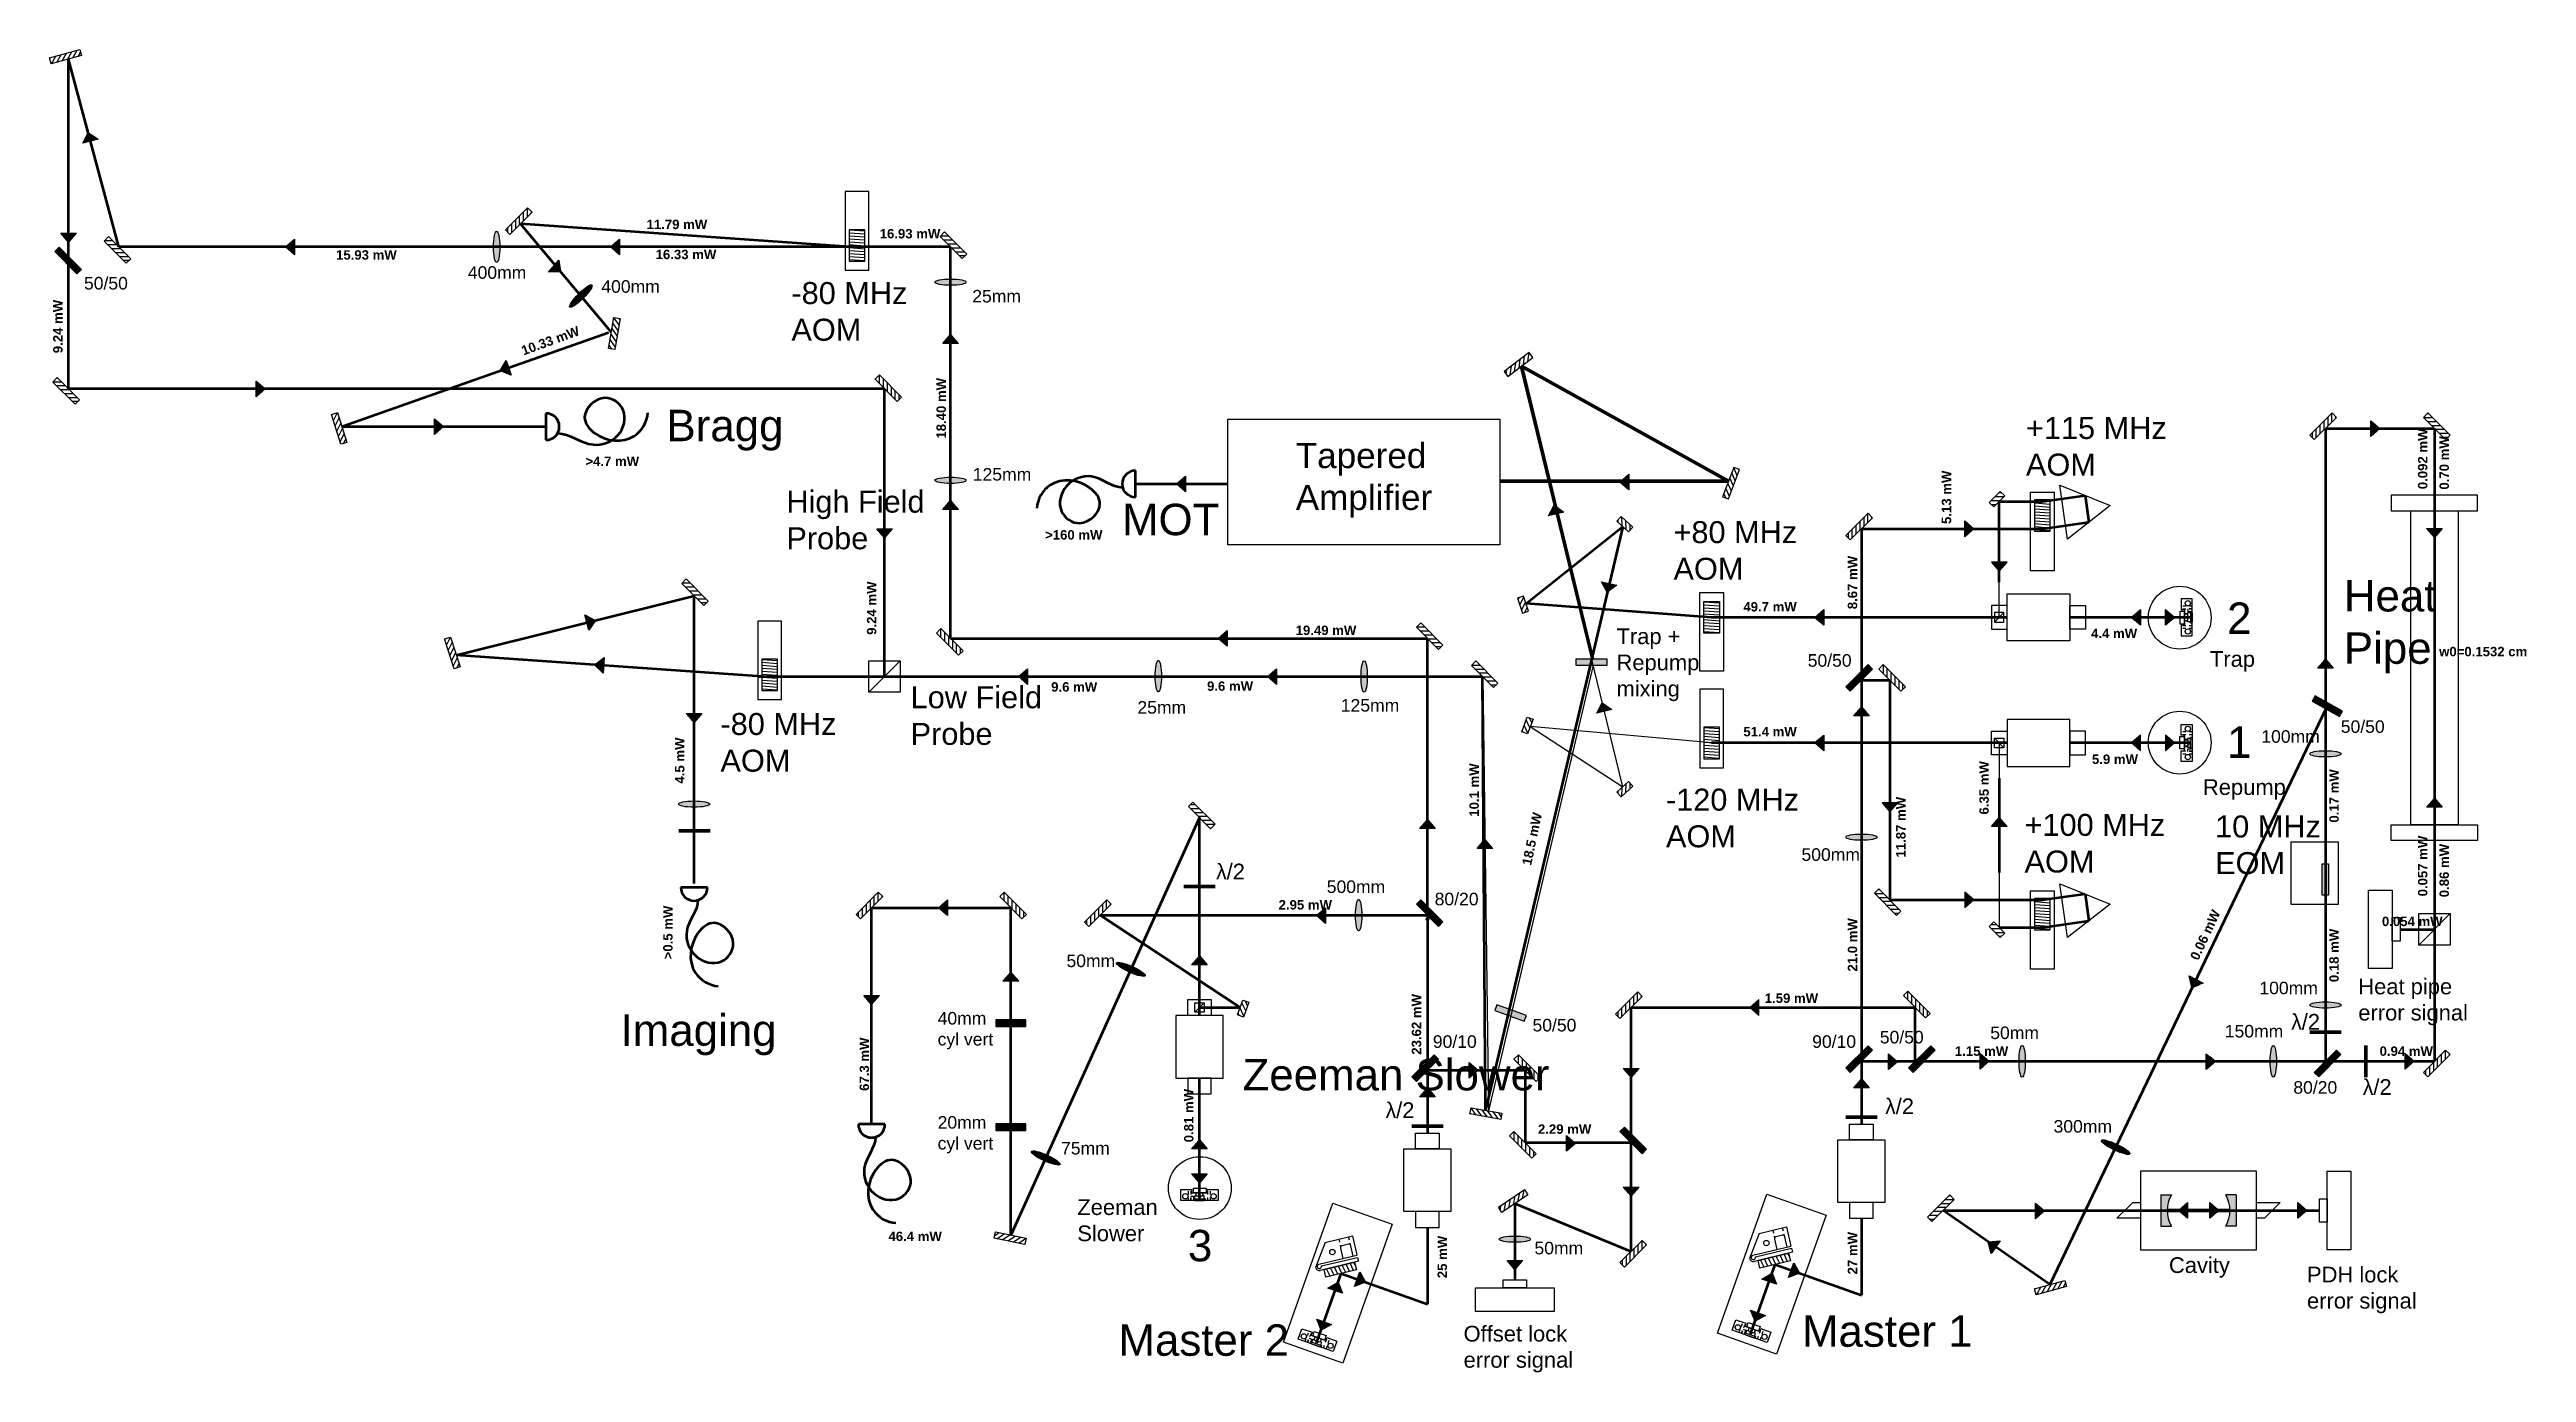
# Model space of a CAD drawing. Header units: inches. Extents: x 3.3 to 82.2, y 19 to 61.1.
import ezdxf

# ---------------------------------------------------------------- set-up
doc = ezdxf.new("R2010")
doc.units = ezdxf.units.IN
doc.header["$MEASUREMENT"] = 0
doc.linetypes.add('HIDDEN2', pattern=[0.1875, 0.125, -0.0625])
for name, color, linetype in [('analysis', 7, 'Continuous'), ('diode mount', 7, 'Continuous'), ('gratting mount', 7, 'Continuous'), ('hplock', 7, 'Continuous'), ('imaging', 7, 'Continuous'), ('repump', 7, 'Continuous'), ('zeeman', 7, 'Continuous')]:
    doc.layers.add(name, color=color, linetype=linetype)
doc.dimstyles.get("Standard").update_dxf_attribs({"dimtxt": 0.18, "dimasz": 0.18, "dimexe": 0.18, "dimexo": 0.0625, "dimgap": 0.09, "dimtad": 0, "dimtih": 1, "dimtoh": 1, "dimdec": 4, "dimzin": 0, "dimdsep": 46, "dimtxsty": 'Standard', "dimcen": 0.09, "dimadec": 0, "dimazin": 0, "dimtfac": 1, "dimtdec": 4, "dimtofl": 0, "dimtmove": 0, "dimatfit": 3, "dimfxl": 1, "dimtolj": 1, "dimtzin": 0, "dimarcsym": 0})

msp = doc.modelspace()

# ---------------------------------------------------------------- texts
at = {"layer": 'analysis', "insert": (43.0326, 48.58806), "char_height": 0.8, "width": 7.1971636, "attachment_point": 1}
msp.add_mtext('{\\fArial|b0|i0|c0|p34;Tapered Amplifier }', dxfattribs=at)
at = {"layer": 'hplock', "attachment_point": 1}
for s, insert, char_height, width in [('{\\fArial|b1|i0|c0|p34;\\C5;11.79 mW}', (22.35137, 55.69949), 0.3, 3.867378), ('{\\fArial|b1|i0|c0|p34;\\C5;16.93 mW}', (29.77778, 55.40266), 0.3, 3.867378), ('{\\fArial|b1|i0|c0|p34;\\C5;15.93 mW}', (12.45822, 54.72759), 0.3, 3.867378), ('{\\fArial|b1|i0|c0|p34;\\C5;16.33 mW}', (22.64021, 54.74224), 0.3, 3.867378), ('{\\fArial|b0|i0|c0|p34;Bragg}', (22.98501, 49.64532), 1, 9.5526128), ('{\\fArial|b1|i0|c0|p34;\\C5;>4.7 mW}', (20.40232, 48.15664), 0.3, 3.867378), ('{\\fArial|b0|i0|c0|p34;MOT}', (37.49788, 46.65284), 1, 9.5526128), ('{\\fArial|b1|i0|c0|p34;\\C5;>160 mW}', (35.04686, 45.81331), 0.3, 3.867378), ('{\\fArial|b0|i0|c0|p34;Heat\\PPipe}', (76.42463, 44.2235), 1, 3.552713678800501e-15), ('{\\fArial|b1|i0|c0|p34;\\C5;49.7 mW}', (57.29391, 43.52324), 0.3, 3.867378), ('{\\fArial|b1|i0|c0|p34;\\C5;19.49 mW}', (43.03024, 42.77357), 0.3, 3.867378), ('{\\fArial|b0|i0|c0|p34;Trap + \\PRepump\\Pmixing}', (53.25268, 42.68269), 0.5, 6.2482535), ('{\\fArial|b1|i0|c0|p34;\\C5;4.4 mW}', (68.37259, 42.67467), 0.3, 3.867378), ('{\\fArial|b0|i0|c0|p34;Trap}', (72.1588, 41.96036), 0.5, 6.2482535), ('{\\fArial|b1|i0|c0|p34;\\C5;w0=0.1532 cm}', (79.461, 42.09606), 0.3, 3.867378), ('{\\fArial|b1|i0|c0|p34;\\C5;9.6 mW}', (35.24065, 40.97142), 0.3, 3.867378), ('{\\fArial|b1|i0|c0|p34;\\C5;9.6 mW}', (40.20661, 40.99648), 0.3, 3.867378), ('{\\fArial|b1|i0|c0|p34;\\C5;51.4 mW}', (57.29391, 39.54563), 0.3, 3.867378), ('{\\fArial|b1|i0|c0|p34;\\C5;5.9 mW}', (68.39953, 38.66849), 0.3, 3.867378), ('{\\fArial|b0|i0|c0|p34;Repump}', (71.93584, 37.88174), 0.5, 6.2482535), ('{\\fArial|b1|i0|c0|p34;\\C5;2.95 mW}', (42.48793, 34.03123), 0.3, 3.867378), ('{\\fArial|b1|i0|c0|p34;\\C5;0.054 mW}', (77.63766, 33.50382), 0.3, 3.867378), ('{\\fArial|b1|i0|c0|p34;\\C5;1.59 mW}', (57.97505, 31.05857), 0.3, 3.867378), ('{\\fArial|b0|i0|c0|p34;Heat pipe\\Perror signal}', (76.88517, 31.53132), 0.5, 6.2482535), ('{\\fArial|b0|i0|c0|p34;Imaging}', (21.52333, 30.38947), 1, 9.5526128), ('{\\fArial|b1|i0|c0|p34;\\C5;1.15 mW}', (64.03248, 29.37169), 0.3, 3.867378), ('{\\fArial|b1|i0|c0|p34;\\C1;0.94 mW}', (77.56369, 29.37169), 0.3, 3.867378), ('{\\fArial|b0|i0|c0|p34;Zeeman Slower}', (41.33716, 28.97134), 1, 9.5526128), ('{\\fArial|b1|i0|c0|p34;\\C5;2.29 mW}', (50.74939, 26.88936), 0.3, 3.867378), ('{\\fArial|b0|i0|c0|p34;Zeeman\\PSlower}', (36.0742, 24.50336), 0.5, 6.2482535), ('{\\fArial|b1|i0|c0|p34;\\C5;46.4 mW}', (30.05848, 23.47334), 0.3, 3.867378), ('{\\fArial|b0|i0|c0|p34;Cavity}', (70.85258, 22.6578), 0.5, 4.2453052), ('{\\fArial|b0|i0|c0|p34;PDH lock\\Perror signal}', (75.25034, 22.35831), 0.5, 6.2482535), ('{\\fArial|b0|i0|c0|p34;Master 2}', (37.38495, 20.52133), 1, 6.2482535), ('{\\fArial|b0|i0|c0|p34;Master 1}', (59.16177, 20.80848), 1, 6.2482535), ('{\\fArial|b0|i0|c0|p34;Offset lock\\Perror signal}', (48.37932, 20.47464), 0.5, 6.2482535)]:
    msp.add_mtext(s, dxfattribs=dict(at, insert=insert, char_height=char_height, width=width))
at = {"layer": 'hplock', "char_height": 0.3, "width": 3.867378, "attachment_point": 1}
for s, insert, rotation in [('{\\fArial|b1|i0|c0|p34;\\C5;9.24 mW}', (3.44437, 51.44746), 90), ('{\\fArial|b1|i0|c0|p34;\\C5;10.33 mW}', (18.32637, 51.65633), 20), ('{\\fArial|b1|i0|c0|p34;\\C5;18.40 mW}', (31.58741, 48.72746), 90), ('{\\fArial|b1|i0|c0|p34;\\C5;0.092 mW}', (78.78587, 47.1167), 90), ('{\\fArial|b1|i0|c0|p34;\\C1;0.70 mW}', (79.47166, 47.10372), 90), ('{\\fArial|b1|i0|c0|p34;\\C5;5.13 mW}', (63.61472, 46.00876), 90), ('{\\fArial|b1|i0|c0|p34;\\C5;8.67 mW}', (60.61992, 43.29438), 90), ('{\\fArial|b1|i0|c0|p34;\\C5;9.24 mW}', (29.37033, 42.47853), 90), ('{\\fArial|b1|i0|c0|p34;\\C5;4.5 mW}', (23.25763, 37.74249), 90), ('{\\fArial|b1|i0|c0|p34;\\C5;10.1 mW}', (48.56668, 36.68726), 90), ('{\\fArial|b1|i0|c0|p34;\\C5;6.35 mW}', (64.81125, 36.75755), 90), ('{\\fArial|b1|i0|c0|p34;\\C5;0.17 mW}', (75.96216, 36.49986), 90), ('{\\fArial|b1|i0|c0|p34;\\C5;11.87 mW}', (62.16086, 35.38736), 90), ('{\\fArial|b1|i0|c0|p34;\\C5;18.5 mW}', (50.23812, 35.18252), 78.127856), ('{\\fArial|b1|i0|c0|p34;\\C5;0.057 mW}', (78.78587, 34.15037), 90), ('{\\fArial|b1|i0|c0|p34;\\C1;0.86 mW}', (79.47166, 34.12208), 90), ('{\\fArial|b1|i0|c0|p34;\\C5;>0.5 mW}', (22.88043, 32.14484), 90), ('{\\fArial|b1|i0|c0|p34;\\C5;21.0 mW}', (60.61992, 31.75673), 90), ('{\\fArial|b1|i0|c0|p34;\\C5;0.06 mW}', (71.51282, 32.2148), 65.127856), ('{\\fArial|b1|i0|c0|p34;\\C5;0.18 mW}', (75.96216, 31.41921), 90), ('{\\fArial|b1|i0|c0|p34;\\C5;23.62 mW}', (46.72918, 29.10876), 90), ('{\\fArial|b1|i0|c0|p34;\\C5;67.3 mW}', (29.13851, 27.95674), 90), ('{\\fArial|b1|i0|c0|p34;\\C5;0.81 mW}', (39.4745, 26.31955), 90), ('{\\fArial|b1|i0|c0|p34;\\C5;25 mW}', (47.55108, 21.99182), 90), ('{\\fArial|b1|i0|c0|p34;\\C5;27 mW}', (60.61992, 22.11348), 90)]:
    msp.add_mtext(s, dxfattribs=dict(at, insert=insert, rotation=rotation))
at = {"layer": 'repump'}
for s, insert, char_height, width, attachment_point in [('\\A1;{\\fArial|b0|i0|c0|p34;50/50}', (4.4277, 53.87634), 0.4, 3.552713678800501e-15, 1), ('\\A1;{\\fArial|b0|i0|c0|p34;400mm}', (16.6564, 54.21732), 0.4, 3.552713678800501e-15, 1), ('\\A1;{\\fArial|b0|i0|c0|p34;400mm}', (20.90988, 53.7728), 0.4, 3.552713678800501e-15, 1), ('{\\fArial|b0|i0|c0|p34;-80 MHz\\PAOM}', (26.96604, 53.71264), 0.7, 5.1173702, 1), ('\\A1;{\\fArial|b0|i0|c0|p34;25mm}', (32.72734, 53.46304), 0.4, 3.552713678800501e-15, 1), ('{\\fArial|b0|i0|c0|p34;+115 MHz AOM}', (66.29764, 49.41616), 0.7, 5.107351, 1), ('\\A1;{\\fArial|b0|i0|c0|p34;125mm}', (32.74429, 47.79076), 0.4, 3.552713678800501e-15, 1), ('{\\fArial|b0|i0|c0|p34;High Field Probe}', (26.80513, 47.07085), 0.7, 5.1173702, 1), ('{\\fArial|b0|i0|c0|p34;+80 MHz\\PAOM}', (55.06836, 46.09879), 0.7, 4.2453052, 1), ('{\\fArial|b0|i0|c0|p34;2}', (73.09343, 43.50921), 1, 4.2453052, 2), ('\\A1;{\\fArial|b0|i0|c0|p34;50/50}', (59.34385, 41.86356), 0.4, 3.552713678800501e-15, 1), ('{\\fArial|b0|i0|c0|p34;Low Field Probe}', (30.76408, 40.84188), 0.7, 5.1173702, 1), ('\\A1;{\\fArial|b0|i0|c0|p34;25mm}', (37.98988, 40.36928), 0.4, 3.552713678800501e-15, 1), ('\\A1;{\\fArial|b0|i0|c0|p34;125mm}', (44.46909, 40.43376), 0.4, 3.552713678800501e-15, 1), ('{\\fArial|b0|i0|c0|p34;-80 MHz\\PAOM}', (24.70535, 39.9895), 0.7, 5.1173702, 1), ('{\\fArial|b0|i0|c0|p34;1}', (73.09343, 38.56154), 1, 4.2453052, 8), ('\\A1;{\\fArial|b0|i0|c0|p34;50/50}', (76.32732, 39.75662), 0.4, 3.552713678800501e-15, 1), ('\\A1;{\\fArial|b0|i0|c0|p34;100mm}', (73.79577, 39.44238), 0.4, 3.552713678800501e-15, 1), ('{\\fArial|b0|i0|c0|p34;-120 MHz\\PAOM}', (54.82872, 37.58105), 0.7, 5.1173702, 1), ('{\\fArial|b0|i0|c0|p34;+100 MHz AOM}', (66.25161, 36.77699), 0.7, 6.5116969, 1), ('{\\fArial|b0|i0|c0|p34;10 MHz\\PEOM}', (72.32354, 36.72629), 0.7, 6.5116969, 1), ('\\A1;{\\fArial|b0|i0|c0|p34;500mm}', (59.14479, 35.68237), 0.4, 3.552713678800501e-15, 1), ('\\A1;{\\fSymbol|b0|i0|c2|p18;l\\fArial|b0|i0|c0|p34;/2}', (40.49698, 35.19199), 0.5, 3.552713678800501e-15, 1), ('\\A1;{\\fArial|b0|i0|c0|p34;500mm}', (44.02054, 34.65815), 0.4, 3.552713678800501e-15, 1), ('\\A1;{\\fArial|b0|i0|c0|p34;80/20}', (47.45913, 34.26581), 0.4, 3.552713678800501e-15, 1), ('\\A1;{\\fArial|b0|i0|c0|p34;50mm}', (35.72867, 32.29829), 0.4, 3.552713678800501e-15, 1), ('\\A1;{\\fArial|b0|i0|c0|p34;100mm}', (73.73387, 31.43372), 0.4, 3.552713678800501e-15, 1), ('\\A1;{\\fArial|b0|i0|c0|p34;40mm \\Pcyl vert}', (31.62405, 30.46901), 0.4, 3.552713678800501e-15, 1), ('\\A1;{\\fArial|b0|i0|c0|p34;50/50}', (50.57611, 30.24944), 0.4, 3.552713678800501e-15, 1), ('\\A1;{\\fArial|b0|i0|c0|p34;50mm}', (65.15956, 30.00662), 0.4, 3.552713678800501e-15, 1), ('\\A1;{\\fArial|b0|i0|c0|p34;150mm}', (72.63144, 30.05689), 0.4, 3.552713678800501e-15, 1), ('\\A1;{\\fSymbol|b0|i0|c2|p18;l\\fArial|b0|i0|c0|p34;/2}', (74.74914, 30.40653), 0.5, 3.552713678800501e-15, 1), ('\\A1;{\\fArial|b0|i0|c0|p34;90/10}', (47.40115, 29.72654), 0.4, 3.552713678800501e-15, 1), ('\\A1;{\\fArial|b0|i0|c0|p34;90/10}', (59.48665, 29.72654), 0.4, 3.552713678800501e-15, 1), ('\\A1;{\\fArial|b0|i0|c0|p34;50/50}', (61.64071, 29.86796), 0.4, 3.552713678800501e-15, 1), ('\\A1;{\\fSymbol|b0|i0|c2|p18;l\\fArial|b0|i0|c0|p34;/2}', (61.81259, 27.71495), 0.5, 3.552713678800501e-15, 1), ('\\A1;{\\fArial|b0|i0|c0|p34;80/20}', (74.81517, 28.26703), 0.4, 3.552713678800501e-15, 1), ('\\A1;{\\fSymbol|b0|i0|c2|p18;l\\fArial|b0|i0|c0|p34;/2}', (77.03017, 28.33007), 0.5, 3.552713678800501e-15, 1), ('\\A1;{\\fArial|b0|i0|c0|p34;20mm \\Pcyl vert}', (31.62405, 27.15433), 0.4, 3.552713678800501e-15, 1), ('\\A1;{\\fSymbol|b0|i0|c2|p18;l\\fArial|b0|i0|c0|p34;/2}', (45.89707, 27.59173), 0.5, 3.552713678800501e-15, 1), ('\\A1;{\\fArial|b0|i0|c0|p34;300mm}', (67.17699, 27.02714), 0.4, 3.552713678800501e-15, 1), ('\\A1;{\\fArial|b0|i0|c0|p34;75mm}', (35.556, 26.33004), 0.4, 3.552713678800501e-15, 1), ('{\\fArial|b0|i0|c0|p34;3}', (39.98466, 23.53006), 1, 4.2453052, 2), ('\\A1;{\\fArial|b0|i0|c0|p34;50mm}', (50.63827, 23.15081), 0.4, 3.552713678800501e-15, 1)]:
    msp.add_mtext(s, dxfattribs=dict(at, insert=insert, char_height=char_height, width=width, attachment_point=attachment_point))

# ---------------------------------------------------------------- blocks, each defined once
blk = doc.blocks.new('*D1')
at = {"layer": 'Defpoints', "color": 0, "transparency": 16777216}
for p in [(57.641, 22.526), (57.821, 22.312), (58.794, 22.544), (58.857, 22.817), (59.015, 22.66)]:
    blk.add_point(p, dxfattribs=at)
blk = doc.blocks.new('*D2')
at = {"layer": 'Defpoints', "color": 0, "transparency": 16777216}
for p in [(43.815, 22.239), (44.968, 22.257), (45.031, 22.529), (45.189, 22.373), (43.995, 22.025)]:
    blk.add_point(p, dxfattribs=at)

# ---------------------------------------------------------------- dimensions: what is measured, and where the dimension line sits
at = {"color": 0}
for base, line1, line2, picture, middle in [((45.18877, 22.37252), ((45.03096, 22.52936), (43.81521, 22.23876)), ((44.9675, 22.25715), (43.9949, 22.02467)), '*D2', (45.18877, 22.37252)), ((59.01487, 22.65966), ((58.85706, 22.8165), (57.64131, 22.52591)), ((58.7936, 22.54429), (57.821, 22.31182)), '*D1', (59.01487, 22.65966))]:
    dim = msp.add_angular_dim_2l(base=base, line1=line1, line2=line2, dimstyle='Standard', dxfattribs=at)
    dim.commit()
    dim.dimension.update_dxf_attribs({"geometry": picture, "text_midpoint": middle})

# ---------------------------------------------------------------- hatches: boundary and pattern name
h = msp.add_hatch(color=1)
h.set_gradient(color1=(250, 17, 5), color2=(250, 27, 15), one_color=1, tint=0.52, name='INVCYLINDER')
h.paths.add_polyline_path([(4.56162, 58.4745), (4.87728, 58.26237), (4.39431, 58.13296)])
h = msp.add_hatch(color=1)
h.set_gradient(color1=(250, 17, 5), color2=(250, 27, 15), one_color=1, tint=0.52, name='INVCYLINDER')
h.paths.add_polyline_path([(4.56162, 58.4745), (4.7548, 58.33308), (4.46502, 58.25543)])
h = msp.add_hatch(color=1)
h.set_gradient(color1=(250, 17, 5), color2=(250, 27, 15), one_color=1, tint=0.52, name='INVCYLINDER')
h.paths.add_polyline_path([(4.56162, 58.4745), (4.63233, 58.40379), (4.53573, 58.37791)])
h = msp.add_hatch(color=1)
h.set_gradient(color1=(250, 17, 5), color2=(250, 27, 15), one_color=1, tint=0.52, name='INVCYLINDER')
h.paths.add_polyline_path([(3.93533, 54.97886), (3.68533, 55.26546), (4.18533, 55.26546)])
h = msp.add_hatch(color=256)
h.set_gradient(color1=(162, 181, 54), one_color=1, tint=1, name='INVSPHERICAL')
edge = h.paths.add_edge_path()
edge.add_ellipse((17.57487, 54.83265), major_axis=(0, -0.5), ratio=0.2, start_angle=0, end_angle=360)
h = msp.add_hatch()
h.set_pattern_fill('ANSI31', color=5, scale=0.75, angle=319, style=0)
h.set_pattern_definition([(356, (-56.25969, 127.76616), (-0.00653967, -0.09352163), [])])
h.paths.add_polyline_path([(28.80476, 54.38131), (29.30476, 54.38131), (29.30476, 55.38131), (28.80476, 55.38131)])
h = msp.add_hatch(color=1)
h.set_gradient(color1=(250, 17, 5), color2=(250, 27, 15), one_color=1, tint=0.52, name='INVCYLINDER')
h.paths.add_polyline_path([(3.93533, 54.97886), (3.78533, 55.16546), (4.08533, 55.16546)])
h = msp.add_hatch(color=1)
h.set_gradient(color1=(250, 17, 5), color2=(250, 27, 15), one_color=1, tint=0.52, name='INVCYLINDER')
h.paths.add_polyline_path([(3.93533, 54.97886), (3.88533, 55.06546), (3.98533, 55.06546)])
h = msp.add_hatch(color=1)
h.set_gradient(color1=(250, 17, 5), color2=(250, 27, 15), one_color=1, tint=0.52, name='INVCYLINDER')
h.paths.add_polyline_path([(10.84643, 54.83265), (11.13304, 55.08265), (11.13304, 54.58265)])
h = msp.add_hatch(color=1)
h.set_gradient(color1=(250, 17, 5), color2=(250, 27, 15), one_color=1, tint=0.52, name='INVCYLINDER')
h.paths.add_polyline_path([(10.84643, 54.83265), (11.03304, 54.98265), (11.03304, 54.68265)])
h = msp.add_hatch(color=1)
h.set_gradient(color1=(250, 17, 5), color2=(250, 27, 15), one_color=1, tint=0.52, name='INVCYLINDER')
h.paths.add_polyline_path([(10.84643, 54.83265), (10.93304, 54.88265), (10.93304, 54.78265)])
h = msp.add_hatch(color=1)
h.set_gradient(color1=(250, 17, 5), color2=(250, 27, 15), one_color=1, tint=0.52, name='INVCYLINDER')
h.paths.add_polyline_path([(21.20264, 54.83265), (21.48924, 55.08265), (21.48924, 54.58265)])
h = msp.add_hatch(color=1)
h.set_gradient(color1=(250, 17, 5), color2=(250, 27, 15), one_color=1, tint=0.52, name='INVCYLINDER')
h.paths.add_polyline_path([(21.20264, 54.83265), (21.38924, 54.98265), (21.38924, 54.68265)])
h = msp.add_hatch(color=1)
h.set_gradient(color1=(250, 17, 5), color2=(250, 27, 15), one_color=1, tint=0.52, name='INVCYLINDER')
h.paths.add_polyline_path([(21.20264, 54.83265), (21.28924, 54.88265), (21.28924, 54.78265)])
h = msp.add_hatch(color=1)
h.set_gradient(color1=(250, 17, 5), color2=(250, 27, 15), one_color=1, tint=0.52, name='INVCYLINDER')
h.paths.add_polyline_path([(19.61117, 54.03866), (19.23092, 54.03137), (19.55232, 54.41439)])
h = msp.add_hatch(color=1)
h.set_gradient(color1=(250, 17, 5), color2=(250, 27, 15), one_color=1, tint=0.52, name='INVCYLINDER')
h.paths.add_polyline_path([(19.61117, 54.03866), (19.37181, 54.04369), (19.56464, 54.27351)])
h = msp.add_hatch(color=1)
h.set_gradient(color1=(250, 17, 5), color2=(250, 27, 15), one_color=1, tint=0.52, name='INVCYLINDER')
h.paths.add_polyline_path([(19.61117, 54.03866), (19.51269, 54.05602), (19.57697, 54.13262)])
h = msp.add_hatch(color=256)
h.set_gradient(color1=(162, 181, 54), one_color=1, tint=1, name='INVSPHERICAL')
edge = h.paths.add_edge_path()
edge.add_ellipse((32.03745, 53.70909), major_axis=(-0.5, 0), ratio=0.2, start_angle=0, end_angle=360)
h = msp.add_hatch(color=256)
h.set_gradient(color1=(162, 181, 54), one_color=1, tint=1, name='INVSPHERICAL')
edge = h.paths.add_edge_path()
edge.add_ellipse((20.2587, 53.26696), major_axis=(-0.35355, -0.35355), ratio=0.2, start_angle=0, end_angle=360)
h = msp.add_hatch(color=1)
h.set_gradient(color1=(250, 17, 5), color2=(250, 27, 15), one_color=1, tint=0.52, name='INVCYLINDER')
h.paths.add_polyline_path([(32.03745, 52.04331), (32.28745, 51.75671), (31.78745, 51.75671)])
h = msp.add_hatch(color=1)
h.set_gradient(color1=(250, 17, 5), color2=(250, 27, 15), one_color=1, tint=0.52, name='INVCYLINDER')
h.paths.add_polyline_path([(32.03745, 52.04331), (32.18745, 51.85671), (31.88745, 51.85671)])
h = msp.add_hatch(color=1)
h.set_gradient(color1=(250, 17, 5), color2=(250, 27, 15), one_color=1, tint=0.52, name='INVCYLINDER')
h.paths.add_polyline_path([(32.03745, 52.04331), (32.08745, 51.95671), (31.98745, 51.95671)])
h = msp.add_hatch(color=1)
h.set_gradient(color1=(250, 17, 5), color2=(250, 27, 15), one_color=1, tint=0.52, name='INVCYLINDER')
h.paths.add_polyline_path([(10.20315, 50.31183), (9.91655, 50.06183), (9.91655, 50.56183)])
h = msp.add_hatch(color=1)
h.set_gradient(color1=(250, 17, 5), color2=(250, 27, 15), one_color=1, tint=0.52, name='INVCYLINDER')
h.paths.add_polyline_path([(17.68702, 50.89028), (17.87661, 51.21997), (18.0394, 50.74721)])
h = msp.add_hatch(color=1)
h.set_gradient(color1=(250, 17, 5), color2=(250, 27, 15), one_color=1, tint=0.52, name='INVCYLINDER')
h.paths.add_polyline_path([(17.68702, 50.89028), (17.81462, 51.09286), (17.91229, 50.8092)])
h = msp.add_hatch(color=1)
h.set_gradient(color1=(250, 17, 5), color2=(250, 27, 15), one_color=1, tint=0.52, name='INVCYLINDER')
h.paths.add_polyline_path([(17.68702, 50.89028), (17.75262, 50.96575), (17.78518, 50.8712)])
h = msp.add_hatch(color=1)
h.set_gradient(color1=(250, 17, 5), color2=(250, 27, 15), one_color=1, tint=0.52, name='INVCYLINDER')
h.paths.add_polyline_path([(10.20315, 50.31183), (10.01655, 50.16183), (10.01655, 50.46183)])
h = msp.add_hatch(color=1)
h.set_gradient(color1=(250, 17, 5), color2=(250, 27, 15), one_color=1, tint=0.52, name='INVCYLINDER')
h.paths.add_polyline_path([(10.20315, 50.31183), (10.11655, 50.26183), (10.11655, 50.36183)])
h = msp.add_hatch(color=1)
h.set_gradient(color1=(250, 17, 5), color2=(250, 27, 15), one_color=1, tint=0.52, name='INVCYLINDER')
h.paths.add_polyline_path([(15.88141, 49.10843), (15.59481, 48.85843), (15.59481, 49.35843)])
h = msp.add_hatch(color=1)
h.set_gradient(color1=(250, 17, 5), color2=(250, 27, 15), one_color=1, tint=0.52, name='INVCYLINDER')
h.paths.add_polyline_path([(15.88141, 49.10843), (15.69481, 48.95843), (15.69481, 49.25843)])
h = msp.add_hatch(color=1)
h.set_gradient(color1=(250, 17, 5), color2=(250, 27, 15), one_color=1, tint=0.52, name='INVCYLINDER')
h.paths.add_polyline_path([(15.88141, 49.10843), (15.79481, 49.05843), (15.79481, 49.15843)])
h = msp.add_hatch(color=1)
h.set_gradient(color1=(250, 17, 5), color2=(250, 27, 15), one_color=1, tint=0.52, name='INVCYLINDER')
h.paths.add_polyline_path([(77.5748, 49.04902), (77.28819, 48.79902), (77.28819, 49.29902)])
h = msp.add_hatch(color=1)
h.set_gradient(color1=(250, 17, 5), color2=(250, 27, 15), one_color=1, tint=0.52, name='INVCYLINDER')
h.paths.add_polyline_path([(77.5748, 49.04902), (77.38819, 48.89902), (77.38819, 49.19902)])
h = msp.add_hatch(color=256)
h.set_gradient(color1=(162, 181, 54), one_color=1, tint=1, name='INVSPHERICAL')
edge = h.paths.add_edge_path()
edge.add_ellipse((32.03745, 47.40077), major_axis=(-0.5, 0), ratio=0.2, start_angle=0, end_angle=360)
h = msp.add_hatch(color=1)
h.set_gradient(color1=(250, 17, 5), color2=(250, 27, 15), one_color=1, tint=0.52, name='INVCYLINDER')
h.paths.add_polyline_path([(39.23054, 47.28568), (39.51714, 47.53568), (39.51714, 47.03568)])
h = msp.add_hatch(color=1)
h.set_gradient(color1=(250, 17, 5), color2=(250, 27, 15), one_color=1, tint=0.52, name='INVCYLINDER')
h.paths.add_polyline_path([(39.23054, 47.28568), (39.41714, 47.43568), (39.41714, 47.13568)])
h = msp.add_hatch(color=1)
h.set_gradient(color1=(250, 17, 5), color2=(250, 27, 15), one_color=1, tint=0.52, name='INVCYLINDER')
h.paths.add_polyline_path([(53.35964, 47.34347), (53.64624, 47.59347), (53.64624, 47.09347)])
h = msp.add_hatch(color=1)
h.set_gradient(color1=(250, 17, 5), color2=(250, 27, 15), one_color=1, tint=0.52, name='INVCYLINDER')
h.paths.add_polyline_path([(53.35964, 47.34347), (53.54624, 47.49347), (53.54624, 47.19347)])
h = msp.add_hatch(color=1)
h.set_gradient(color1=(250, 17, 5), color2=(250, 27, 15), one_color=1, tint=0.52, name='INVCYLINDER')
h.paths.add_polyline_path([(53.35964, 47.34347), (53.44624, 47.39347), (53.44624, 47.29347)])
h = msp.add_hatch(color=1)
h.set_gradient(color1=(250, 17, 5), color2=(250, 27, 15), one_color=1, tint=0.52, name='INVCYLINDER')
h.paths.add_polyline_path([(32.03745, 46.76213), (32.28745, 46.47552), (31.78745, 46.47552)])
h = msp.add_hatch(color=1)
h.set_gradient(color1=(250, 17, 5), color2=(250, 27, 15), one_color=1, tint=0.52, name='INVCYLINDER')
h.paths.add_polyline_path([(32.03745, 46.76213), (32.18745, 46.57552), (31.88745, 46.57552)])
h = msp.add_hatch(color=1)
h.set_gradient(color1=(250, 17, 5), color2=(250, 27, 15), one_color=1, tint=0.52, name='INVCYLINDER')
h.paths.add_polyline_path([(32.03745, 46.76213), (32.08745, 46.67552), (31.98745, 46.67552)])
h = msp.add_hatch(color=1)
h.set_gradient(color1=(250, 17, 5), color2=(250, 27, 15), one_color=1, tint=0.52, name='INVCYLINDER')
h.paths.add_polyline_path([(39.23054, 47.28568), (39.31714, 47.33568), (39.31714, 47.23568)])
h = msp.add_hatch(color=1)
h.set_gradient(color1=(250, 17, 5), color2=(250, 27, 15), one_color=1, tint=0.52, name='INVCYLINDER')
h.paths.add_polyline_path([(51.26462, 46.60655), (51.57533, 46.38723), (51.08953, 46.26894)])
h = msp.add_hatch(color=1)
h.set_gradient(color1=(250, 17, 5), color2=(250, 27, 15), one_color=1, tint=0.52, name='INVCYLINDER')
h.paths.add_polyline_path([(51.26462, 46.60655), (51.16303, 46.38975), (51.45451, 46.46073)])
h = msp.add_hatch(color=1)
h.set_gradient(color1=(250, 17, 5), color2=(250, 27, 15), one_color=1, tint=0.52, name='INVCYLINDER')
h.paths.add_polyline_path([(51.26462, 46.60655), (51.23653, 46.51057), (51.33369, 46.53423)])
h = msp.add_hatch()
h.set_pattern_fill('ANSI31', color=5, scale=0.75, angle=319, style=0)
h.set_pattern_definition([(356, (-18.49424, 119.16371), (-0.00653967, -0.09352163), [])])
h.paths.add_polyline_path([(66.57021, 45.77886), (67.07021, 45.77886), (67.07021, 46.77886), (66.57021, 46.77886)])
h = msp.add_hatch(color=1)
h.set_gradient(color1=(250, 17, 5), color2=(250, 27, 15), one_color=1, tint=0.52, name='INVCYLINDER')
h.paths.add_polyline_path([(29.93533, 45.57248), (29.68533, 45.85909), (30.18533, 45.85909)])
h = msp.add_hatch(color=1)
h.set_gradient(color1=(250, 17, 5), color2=(250, 27, 15), one_color=1, tint=0.52, name='INVCYLINDER')
h.paths.add_polyline_path([(64.63144, 45.85432), (64.34483, 45.60432), (64.34483, 46.10432)])
h = msp.add_hatch(color=1)
h.set_gradient(color1=(250, 17, 5), color2=(250, 27, 15), one_color=1, tint=0.52, name='INVCYLINDER')
h.paths.add_polyline_path([(64.63144, 45.85432), (64.44483, 45.70432), (64.44483, 46.00432)])
h = msp.add_hatch(color=5)
h.paths.add_polyline_path([(79.56182, 45.86928), (79.31182, 45.86928), (79.31182, 45.58268)])
h.paths.add_polyline_path([(79.31182, 45.86928), (79.06182, 45.86928), (79.31182, 45.58268)])
h = msp.add_hatch(color=1)
h.set_gradient(color1=(250, 17, 5), color2=(250, 27, 15), one_color=1, tint=0.52, name='INVCYLINDER')
h.paths.add_polyline_path([(29.93533, 45.57248), (29.78533, 45.75909), (30.08533, 45.75909)])
h = msp.add_hatch(color=1)
h.set_gradient(color1=(250, 17, 5), color2=(250, 27, 15), one_color=1, tint=0.52, name='INVCYLINDER')
h.paths.add_polyline_path([(29.93533, 45.57248), (29.88533, 45.65909), (29.98533, 45.65909)])
h = msp.add_hatch(color=1)
h.set_gradient(color1=(250, 17, 5), color2=(250, 27, 15), one_color=1, tint=0.52, name='INVCYLINDER')
h.paths.add_polyline_path([(65.44521, 44.50967), (65.69521, 44.79627), (65.19521, 44.79627)])
h = msp.add_hatch(color=1)
h.set_gradient(color1=(250, 17, 5), color2=(250, 27, 15), one_color=1, tint=0.52, name='INVCYLINDER')
h.paths.add_polyline_path([(65.44521, 44.50967), (65.59521, 44.69627), (65.29521, 44.69627)])
h = msp.add_hatch(color=1)
h.set_gradient(color1=(250, 17, 5), color2=(250, 27, 15), one_color=1, tint=0.52, name='INVCYLINDER')
h.paths.add_polyline_path([(65.44521, 44.50967), (65.49521, 44.59627), (65.39521, 44.59627)])
h = msp.add_hatch(color=1)
h.set_gradient(color1=(250, 17, 5), color2=(250, 27, 15), one_color=1, tint=0.52, name='INVCYLINDER')
h.paths.add_polyline_path([(52.95685, 43.83474), (52.77906, 44.17095), (53.2658, 44.05654)])
h = msp.add_hatch(color=1)
h.set_gradient(color1=(250, 17, 5), color2=(250, 27, 15), one_color=1, tint=0.52, name='INVCYLINDER')
h.paths.add_polyline_path([(52.95685, 43.83474), (52.85353, 44.05072), (53.14557, 43.98207)])
h = msp.add_hatch(color=1)
h.set_gradient(color1=(250, 17, 5), color2=(250, 27, 15), one_color=1, tint=0.52, name='INVCYLINDER')
h.paths.add_polyline_path([(52.95685, 43.83474), (52.92799, 43.93049), (53.02534, 43.90761)])
h = msp.add_hatch()
h.set_pattern_fill('ANSI31', color=5, scale=0.75, angle=319, style=0)
h.set_pattern_definition([(356, (-29.0336, 115.92022), (-0.00653967, -0.09352163), [])])
h.paths.add_polyline_path([(56.03085, 42.53537), (56.53085, 42.53537), (56.53085, 43.53537), (56.03085, 43.53537)])
h = msp.add_hatch(color=1)
h.set_gradient(color1=(250, 17, 5), color2=(250, 27, 15), one_color=1, tint=0.52, name='INVCYLINDER')
h.paths.add_polyline_path([(20.72765, 42.94022), (20.51004, 42.62831), (20.38908, 43.11346)])
h = msp.add_hatch(color=1)
h.set_gradient(color1=(250, 17, 5), color2=(250, 27, 15), one_color=1, tint=0.52, name='INVCYLINDER')
h.paths.add_polyline_path([(20.72765, 42.94022), (20.58288, 42.74953), (20.5103, 43.04062)])
h = msp.add_hatch(color=1)
h.set_gradient(color1=(250, 17, 5), color2=(250, 27, 15), one_color=1, tint=0.52, name='INVCYLINDER')
h.paths.add_polyline_path([(20.72765, 42.94022), (20.65572, 42.87075), (20.63152, 42.96778)])
h = msp.add_hatch(color=1)
h.set_gradient(color1=(250, 17, 5), color2=(250, 27, 15), one_color=1, tint=0.52, name='INVCYLINDER')
h.paths.add_polyline_path([(40.56477, 42.36549), (40.85137, 42.61549), (40.85137, 42.11549)])
h = msp.add_hatch(color=1)
h.set_gradient(color1=(250, 17, 5), color2=(250, 27, 15), one_color=1, tint=0.52, name='INVCYLINDER')
h.paths.add_polyline_path([(59.56799, 43.03537), (59.8546, 43.28537), (59.8546, 42.78537)])
h = msp.add_hatch(color=1)
h.set_gradient(color1=(250, 17, 5), color2=(250, 27, 15), one_color=1, tint=0.52, name='INVCYLINDER')
h.paths.add_polyline_path([(59.56799, 43.03537), (59.7546, 42.88537), (59.7546, 43.18537)])
h = msp.add_hatch(color=1)
h.set_gradient(color1=(250, 17, 5), color2=(250, 27, 15), one_color=1, tint=0.52, name='INVCYLINDER')
h.paths.add_polyline_path([(59.56799, 43.03537), (59.6546, 42.98537), (59.6546, 43.08537)])
h = msp.add_hatch(color=1)
h.set_gradient(color1=(250, 17, 5), color2=(250, 27, 15), one_color=1, tint=0.52, name='INVCYLINDER')
h.paths.add_polyline_path([(69.65973, 43.03537), (69.94633, 43.28537), (69.94633, 42.78537)])
h = msp.add_hatch(color=1)
h.set_gradient(color1=(250, 17, 5), color2=(250, 27, 15), one_color=1, tint=0.52, name='INVCYLINDER')
h.paths.add_polyline_path([(69.65973, 43.03537), (69.84633, 42.88537), (69.84633, 43.18537)])
h = msp.add_hatch(color=1)
h.set_gradient(color1=(250, 17, 5), color2=(250, 27, 15), one_color=1, tint=0.52, name='INVCYLINDER')
h.paths.add_polyline_path([(71.02874, 43.03537), (70.74214, 42.78537), (70.74214, 43.28537)])
h = msp.add_hatch(color=1)
h.set_gradient(color1=(250, 17, 5), color2=(250, 27, 15), one_color=1, tint=0.52, name='INVCYLINDER')
h.paths.add_polyline_path([(71.02874, 43.03537), (70.84214, 43.18537), (70.84214, 42.88537)])
h = msp.add_hatch(color=0)
h.set_gradient(color1=(14, 203, 241), one_color=1, tint=1, name='INVCYLINDER')
h.paths.add_polyline_path([(71.44421, 42.99537), (71.44421, 43.07537), (71.47421, 43.07537), (71.47421, 42.99537)])
h = msp.add_hatch(color=1)
h.set_gradient(color1=(250, 17, 5), color2=(250, 27, 15), one_color=1, tint=0.52, name='INVCYLINDER')
h.paths.add_polyline_path([(40.56477, 42.36549), (40.75137, 42.51549), (40.75137, 42.21549)])
h = msp.add_hatch(color=1)
h.set_gradient(color1=(250, 17, 5), color2=(250, 27, 15), one_color=1, tint=0.52, name='INVCYLINDER')
h.paths.add_polyline_path([(40.56477, 42.36549), (40.65137, 42.41549), (40.65137, 42.31549)])
h = msp.add_hatch(color=1)
h.set_gradient(color1=(250, 17, 5), color2=(250, 27, 15), one_color=1, tint=0.52, name='INVCYLINDER')
h.paths.add_polyline_path([(20.69708, 41.52348), (21.00042, 41.75287), (20.96554, 41.25409)])
h = msp.add_hatch(color=1)
h.set_gradient(color1=(250, 17, 5), color2=(250, 27, 15), one_color=1, tint=0.52, name='INVCYLINDER')
h.paths.add_polyline_path([(20.69708, 41.52348), (20.89369, 41.66009), (20.87276, 41.36082)])
h = msp.add_hatch(color=1)
h.set_gradient(color1=(250, 17, 5), color2=(250, 27, 15), one_color=1, tint=0.52, name='INVCYLINDER')
h.paths.add_polyline_path([(20.69708, 41.52348), (20.78696, 41.56731), (20.77998, 41.46756)])
h = msp.add_hatch()
h.set_pattern_fill('ANSI31', color=5, scale=0.75, angle=319, style=0)
h.set_pattern_definition([(356, (-59.039135, 114.08954), (-0.00653967, -0.09352163), [])])
h.paths.add_polyline_path([(26.02531, 40.70469), (26.52531, 40.70469), (26.52531, 41.70469), (26.02531, 41.70469)])
h = msp.add_hatch(color=1)
h.set_gradient(color1=(250, 17, 5), color2=(250, 27, 15), one_color=1, tint=0.52, name='INVCYLINDER')
h.paths.add_polyline_path([(34.19859, 41.15089), (34.4852, 41.40089), (34.4852, 40.90089)])
h = msp.add_hatch(color=1)
h.set_gradient(color1=(250, 17, 5), color2=(250, 27, 15), one_color=1, tint=0.52, name='INVCYLINDER')
h.paths.add_polyline_path([(34.19859, 41.15089), (34.3852, 41.30089), (34.3852, 41.00089)])
h = msp.add_hatch(color=1)
h.set_gradient(color1=(250, 17, 5), color2=(250, 27, 15), one_color=1, tint=0.52, name='INVCYLINDER')
h.paths.add_polyline_path([(34.19859, 41.15089), (34.2852, 41.20089), (34.2852, 41.10089)])
h = msp.add_hatch(color=256)
h.set_gradient(color1=(162, 181, 54), one_color=1, tint=1, name='INVSPHERICAL')
edge = h.paths.add_edge_path()
edge.add_ellipse((38.65461, 41.16256), major_axis=(0, -0.5), ratio=0.2, start_angle=0, end_angle=360)
h = msp.add_hatch(color=1)
h.set_gradient(color1=(250, 17, 5), color2=(250, 27, 15), one_color=1, tint=0.52, name='INVCYLINDER')
h.paths.add_polyline_path([(42.12982, 41.15089), (42.41642, 41.40089), (42.41642, 40.90089)])
h = msp.add_hatch(color=1)
h.set_gradient(color1=(250, 17, 5), color2=(250, 27, 15), one_color=1, tint=0.52, name='INVCYLINDER')
h.paths.add_polyline_path([(42.12982, 41.15089), (42.31642, 41.30089), (42.31642, 41.00089)])
h = msp.add_hatch(color=1)
h.set_gradient(color1=(250, 17, 5), color2=(250, 27, 15), one_color=1, tint=0.52, name='INVCYLINDER')
h.paths.add_polyline_path([(42.12982, 41.15089), (42.21642, 41.20089), (42.21642, 41.10089)])
h = msp.add_hatch(color=256)
h.set_gradient(color1=(162, 181, 54), one_color=1, tint=1, name='INVSPHERICAL')
edge = h.paths.add_edge_path()
edge.add_ellipse((45.21275, 41.15089), major_axis=(0, -0.5), ratio=0.2, start_angle=0, end_angle=360)
h = msp.add_hatch(color=1)
h.set_gradient(color1=(250, 17, 5), color2=(250, 27, 15), one_color=1, tint=0.52, name='INVCYLINDER')
h.paths.add_polyline_path([(75.83777, 41.70441), (76.08777, 41.41781), (75.58777, 41.41781)])
h = msp.add_hatch(color=1)
h.set_gradient(color1=(250, 17, 5), color2=(250, 27, 15), one_color=1, tint=0.52, name='INVCYLINDER')
h.paths.add_polyline_path([(75.83777, 41.70441), (75.98777, 41.51781), (75.68777, 41.51781)])
h = msp.add_hatch(color=1)
h.set_gradient(color1=(250, 17, 5), color2=(250, 27, 15), one_color=1, tint=0.52, name='INVCYLINDER')
h.paths.add_polyline_path([(75.83777, 41.70441), (75.88777, 41.61781), (75.78777, 41.61781)])
h = msp.add_hatch(color=5)
h.set_gradient(color1=(250, 17, 5), color2=(250, 27, 15), one_color=1, tint=0.52, name='INVCYLINDER')
h.paths.add_polyline_path([(52.79599, 40.31758), (53.1067, 40.09826), (52.62089, 39.97997)])
h = msp.add_hatch(color=5)
h.set_gradient(color1=(250, 17, 5), color2=(250, 27, 15), one_color=1, tint=0.52, name='INVCYLINDER')
h.paths.add_polyline_path([(52.79599, 40.31758), (52.98588, 40.17176), (52.69439, 40.10079)])
h = msp.add_hatch(color=5)
h.set_gradient(color1=(250, 17, 5), color2=(250, 27, 15), one_color=1, tint=0.52, name='INVCYLINDER')
h.paths.add_polyline_path([(52.79599, 40.31758), (52.86506, 40.24527), (52.7679, 40.22161)])
h = msp.add_hatch(color=1)
h.set_gradient(color1=(250, 17, 5), color2=(250, 27, 15), one_color=1, tint=0.52, name='INVCYLINDER')
h.paths.add_polyline_path([(23.86453, 39.68296), (23.61453, 39.96956), (24.11453, 39.96956)])
h = msp.add_hatch(color=1)
h.set_gradient(color1=(250, 17, 5), color2=(250, 27, 15), one_color=1, tint=0.52, name='INVCYLINDER')
h.paths.add_polyline_path([(23.86453, 39.68296), (23.71453, 39.86956), (24.01453, 39.86956)])
h = msp.add_hatch(color=1)
h.set_gradient(color1=(250, 17, 5), color2=(250, 27, 15), one_color=1, tint=0.52, name='INVCYLINDER')
h.paths.add_polyline_path([(23.86453, 39.68296), (23.81453, 39.76956), (23.91453, 39.76956)])
h = msp.add_hatch()
h.set_pattern_fill('ANSI31', color=5, scale=0.75, angle=319, style=0)
h.set_pattern_definition([(356, (-29.0336, 111.92022), (-0.00653967, -0.09352163), [])])
h.paths.add_polyline_path([(56.03085, 38.53537), (56.53085, 38.53537), (56.53085, 39.53537), (56.03085, 39.53537)])
h = msp.add_hatch(color=1)
h.set_gradient(color1=(250, 17, 5), color2=(250, 27, 15), one_color=1, tint=0.52, name='INVCYLINDER')
h.paths.add_polyline_path([(61.05475, 40.18818), (61.30475, 39.90158), (60.80475, 39.90158)])
h = msp.add_hatch(color=1)
h.set_gradient(color1=(250, 17, 5), color2=(250, 27, 15), one_color=1, tint=0.52, name='INVCYLINDER')
h.paths.add_polyline_path([(59.56799, 39.03537), (59.8546, 39.28537), (59.8546, 38.78537)])
h = msp.add_hatch(color=1)
h.set_gradient(color1=(250, 17, 5), color2=(250, 27, 15), one_color=1, tint=0.52, name='INVCYLINDER')
h.paths.add_polyline_path([(59.56799, 39.03537), (59.7546, 38.88537), (59.7546, 39.18537)])
h = msp.add_hatch(color=1)
h.set_gradient(color1=(250, 17, 5), color2=(250, 27, 15), one_color=1, tint=0.52, name='INVCYLINDER')
h.paths.add_polyline_path([(59.56799, 39.03537), (59.6546, 38.98537), (59.6546, 39.08537)])
h = msp.add_hatch(color=1)
h.set_gradient(color1=(250, 17, 5), color2=(250, 27, 15), one_color=1, tint=0.52, name='INVCYLINDER')
h.paths.add_polyline_path([(69.65973, 39.03537), (69.94633, 38.78537), (69.94633, 39.28537)])
h = msp.add_hatch(color=1)
h.set_gradient(color1=(250, 17, 5), color2=(250, 27, 15), one_color=1, tint=0.52, name='INVCYLINDER')
h.paths.add_polyline_path([(69.65973, 39.03537), (69.84633, 39.18537), (69.84633, 38.88537)])
h = msp.add_hatch(color=1)
h.set_gradient(color1=(250, 17, 5), color2=(250, 27, 15), one_color=1, tint=0.52, name='INVCYLINDER')
h.paths.add_polyline_path([(71.02874, 39.03537), (70.74214, 39.28537), (70.74214, 38.78537)])
h = msp.add_hatch(color=1)
h.set_gradient(color1=(250, 17, 5), color2=(250, 27, 15), one_color=1, tint=0.52, name='INVCYLINDER')
h.paths.add_polyline_path([(71.02874, 39.03537), (70.84214, 38.88537), (70.84214, 39.18537)])
h = msp.add_hatch(color=0)
h.set_gradient(color1=(14, 203, 241), one_color=1, tint=1, name='INVCYLINDER')
h.paths.add_polyline_path([(71.44421, 39.07537), (71.44421, 38.99537), (71.47421, 38.99537), (71.47421, 39.07537)])
h = msp.add_hatch(color=256)
h.set_gradient(color1=(162, 181, 54), one_color=1, tint=1, name='INVSPHERICAL')
edge = h.paths.add_edge_path()
edge.add_ellipse((75.83777, 38.6898), major_axis=(0.5, 0), ratio=0.2, start_angle=0, end_angle=360)
h = msp.add_hatch(color=256)
h.set_gradient(color1=(162, 181, 54), one_color=1, tint=1, name='INVSPHERICAL')
edge = h.paths.add_edge_path()
edge.add_ellipse((23.86453, 37.0888), major_axis=(-0.5, 0), ratio=0.2, start_angle=0, end_angle=360)
h = msp.add_hatch(color=1)
h.set_gradient(color1=(250, 17, 5), color2=(250, 27, 15), one_color=1, tint=0.52, name='INVCYLINDER')
h.paths.add_polyline_path([(61.96186, 36.83802), (62.21186, 37.12463), (61.71186, 37.12463)])
h = msp.add_hatch(color=1)
h.set_gradient(color1=(250, 17, 5), color2=(250, 27, 15), one_color=1, tint=0.52, name='INVCYLINDER')
h.paths.add_polyline_path([(79.31182, 37.27424), (79.56182, 36.98764), (79.06182, 36.98764)])
h = msp.add_hatch(color=1)
h.set_gradient(color1=(250, 17, 5), color2=(250, 27, 15), one_color=1, tint=0.52, name='INVCYLINDER')
h.paths.add_polyline_path([(47.22865, 36.59821), (47.47865, 36.31161), (46.97865, 36.31161)])
h = msp.add_hatch(color=1)
h.set_gradient(color1=(250, 17, 5), color2=(250, 27, 15), one_color=1, tint=0.52, name='INVCYLINDER')
h.paths.add_polyline_path([(61.96186, 36.83802), (62.11186, 37.02463), (61.81186, 37.02463)])
h = msp.add_hatch(color=1)
h.set_gradient(color1=(250, 17, 5), color2=(250, 27, 15), one_color=1, tint=0.52, name='INVCYLINDER')
h.paths.add_polyline_path([(61.96186, 36.83802), (62.01186, 36.92463), (61.91186, 36.92463)])
h = msp.add_hatch(color=1)
h.set_gradient(color1=(250, 17, 5), color2=(250, 27, 15), one_color=1, tint=0.52, name='INVCYLINDER')
h.paths.add_polyline_path([(65.44521, 36.6585), (65.69521, 36.3719), (65.19521, 36.3719)])
h = msp.add_hatch(color=1)
h.set_gradient(color1=(250, 17, 5), color2=(250, 27, 15), one_color=1, tint=0.52, name='INVCYLINDER')
h.paths.add_polyline_path([(65.44521, 36.6585), (65.59521, 36.4719), (65.29521, 36.4719)])
h = msp.add_hatch(color=1)
h.set_gradient(color1=(250, 17, 5), color2=(250, 27, 15), one_color=1, tint=0.52, name='INVCYLINDER')
h.paths.add_polyline_path([(65.44521, 36.6585), (65.49521, 36.5719), (65.39521, 36.5719)])
h = msp.add_hatch(color=1)
h.set_gradient(color1=(250, 17, 5), color2=(250, 27, 15), one_color=1, tint=0.52, name='INVCYLINDER')
h.paths.add_polyline_path([(49.05977, 35.96431), (49.30977, 35.6777), (48.80977, 35.6777)])
h = msp.add_hatch(color=1)
h.set_gradient(color1=(250, 17, 5), color2=(250, 27, 15), one_color=1, tint=0.52, name='INVCYLINDER')
h.paths.add_polyline_path([(49.05977, 35.96431), (49.20977, 35.7777), (48.90977, 35.7777)])
h = msp.add_hatch(color=1)
h.set_gradient(color1=(250, 17, 5), color2=(250, 27, 15), one_color=1, tint=0.52, name='INVCYLINDER')
h.paths.add_polyline_path([(49.05977, 35.96431), (49.10977, 35.8777), (49.00977, 35.8777)])
h = msp.add_hatch(color=256)
h.set_gradient(color1=(162, 181, 54), one_color=1, tint=1, name='INVSPHERICAL')
edge = h.paths.add_edge_path()
edge.add_ellipse((61.05475, 36.03537), major_axis=(-0.5, 0), ratio=0.2, start_angle=0, end_angle=360)
h = msp.add_hatch(color=0)
h.set_gradient(color1=(11, 244, 224), one_color=1, tint=1, name='CYLINDER')
h.paths.add_polyline_path([(75.73777, 35.1898), (75.93777, 35.1898), (75.93777, 34.1898), (75.73777, 34.1898)])
h = msp.add_hatch(color=1)
h.set_gradient(color1=(250, 17, 5), color2=(250, 27, 15), one_color=1, tint=0.52, name='INVCYLINDER')
h.paths.add_polyline_path([(31.65092, 33.78979), (31.93752, 34.03979), (31.93752, 33.53979)])
h = msp.add_hatch(color=1)
h.set_gradient(color1=(250, 17, 5), color2=(250, 27, 15), one_color=1, tint=0.52, name='INVCYLINDER')
h.paths.add_polyline_path([(31.65092, 33.78979), (31.83752, 33.93979), (31.83752, 33.63979)])
h = msp.add_hatch(color=256)
h.set_gradient(color1=(162, 181, 54), one_color=1, tint=1, name='INVSPHERICAL')
edge = h.paths.add_edge_path()
edge.add_ellipse((45.03751, 33.54983), major_axis=(0, -0.5), ratio=0.2, start_angle=0, end_angle=360)
h = msp.add_hatch(color=1)
h.set_gradient(color1=(250, 17, 5), color2=(250, 27, 15), one_color=1, tint=0.52, name='INVCYLINDER')
h.paths.add_polyline_path([(64.63144, 34.03537), (64.34483, 33.78537), (64.34483, 34.28537)])
h = msp.add_hatch()
h.set_pattern_fill('ANSI31', color=5, scale=0.75, angle=319, style=0)
h.set_pattern_definition([(356, (-18.49424, 106.47022), (-0.00653967, -0.09352163), [])])
h.paths.add_polyline_path([(66.57021, 33.08537), (67.07021, 33.08537), (67.07021, 34.08537), (66.57021, 34.08537)])
h = msp.add_hatch(color=1)
h.set_gradient(color1=(250, 17, 5), color2=(250, 27, 15), one_color=1, tint=0.52, name='INVCYLINDER')
h.paths.add_polyline_path([(31.65092, 33.78979), (31.73752, 33.83979), (31.73752, 33.73979)])
h = msp.add_hatch(color=1)
h.set_gradient(color1=(250, 17, 5), color2=(250, 27, 15), one_color=1, tint=0.52, name='INVCYLINDER')
h.paths.add_polyline_path([(43.69934, 33.54065), (43.98594, 33.79065), (43.98594, 33.29065)])
h = msp.add_hatch(color=1)
h.set_gradient(color1=(250, 17, 5), color2=(250, 27, 15), one_color=1, tint=0.52, name='INVCYLINDER')
h.paths.add_polyline_path([(43.69934, 33.54065), (43.88594, 33.69065), (43.88594, 33.39065)])
h = msp.add_hatch(color=1)
h.set_gradient(color1=(250, 17, 5), color2=(250, 27, 15), one_color=1, tint=0.52, name='INVCYLINDER')
h.paths.add_polyline_path([(47.22865, 33.48616), (47.27865, 33.39955), (47.17865, 33.39955)])
h = msp.add_hatch(color=1)
h.set_gradient(color1=(250, 17, 5), color2=(250, 27, 15), one_color=1, tint=0.52, name='INVCYLINDER')
h.paths.add_polyline_path([(33.95578, 31.74031), (34.20578, 31.45371), (33.70578, 31.45371)])
h = msp.add_hatch(color=256)
h.set_gradient(color1=(162, 181, 54), one_color=1, tint=1, name='INVSPHERICAL')
edge = h.paths.add_edge_path()
edge.add_ellipse((37.78204, 31.82608), major_axis=(0.45561, -0.20597), ratio=0.2, start_angle=0, end_angle=360)
h = msp.add_hatch(color=1)
h.set_gradient(color1=(250, 17, 5), color2=(250, 27, 15), one_color=1, tint=0.52, name='INVCYLINDER')
h.paths.add_polyline_path([(39.96629, 32.25866), (40.21629, 31.97205), (39.71629, 31.97205)])
h = msp.add_hatch(color=1)
h.set_gradient(color1=(250, 17, 5), color2=(250, 27, 15), one_color=1, tint=0.52, name='INVCYLINDER')
h.paths.add_polyline_path([(71.58215, 31.25437), (71.49762, 31.62517), (71.93804, 31.38846)])
h = msp.add_hatch(color=1)
h.set_gradient(color1=(250, 17, 5), color2=(250, 27, 15), one_color=1, tint=0.52, name='INVCYLINDER')
h.paths.add_polyline_path([(29.52189, 30.70291), (29.27189, 30.98951), (29.77189, 30.98951)])
h = msp.add_hatch(color=1)
h.set_gradient(color1=(250, 17, 5), color2=(250, 27, 15), one_color=1, tint=0.52, name='INVCYLINDER')
h.paths.add_polyline_path([(57.50214, 30.61116), (57.78875, 30.36116), (57.78875, 30.86116)])
h = msp.add_hatch(color=1)
h.set_gradient(color1=(250, 17, 5), color2=(250, 27, 15), one_color=1, tint=0.52, name='INVCYLINDER')
h.paths.add_polyline_path([(71.58685, 31.23377), (71.54306, 31.46915), (71.80731, 31.32713)])
h = msp.add_hatch(color=256)
h.set_gradient(color1=(162, 181, 54), one_color=1, tint=1, name='INVSPHERICAL')
edge = h.paths.add_edge_path()
edge.add_ellipse((75.83777, 30.6898), major_axis=(0.5, 0), ratio=0.2, start_angle=0, end_angle=360)
h = msp.add_hatch(color=256)
h.set_gradient(color1=(162, 181, 54), one_color=1, tint=1, name='INVSPHERICAL')
h.paths.add_polyline_path([(33.47306, 30.01037), (34.43849, 30.01037), (34.43849, 30.22083), (33.47306, 30.22083)])
h = msp.add_hatch(color=1)
h.set_gradient(color1=(250, 17, 5), color2=(250, 27, 15), one_color=1, tint=0.52, name='INVCYLINDER')
h.paths.add_polyline_path([(57.53315, 30.61116), (57.71975, 30.46116), (57.71975, 30.76116)])
h = msp.add_hatch(color=1)
h.set_gradient(color1=(250, 17, 5), color2=(250, 27, 15), one_color=1, tint=0.52, name='INVCYLINDER')
h.paths.add_polyline_path([(57.53315, 30.61116), (57.61975, 30.66116), (57.61975, 30.56116)])
h = msp.add_hatch(color=256)
h.set_gradient(color1=(162, 181, 54), one_color=1, tint=1, name='INVSPHERICAL')
edge = h.paths.add_edge_path()
edge.add_ellipse((66.17654, 28.8983), major_axis=(0, -0.5), ratio=0.2, start_angle=0, end_angle=360)
h = msp.add_hatch(color=256)
h.set_gradient(color1=(162, 181, 54), one_color=1, tint=1, name='INVSPHERICAL')
edge = h.paths.add_edge_path()
edge.add_ellipse((74.17654, 28.8983), major_axis=(0, -0.5), ratio=0.2, start_angle=0, end_angle=360)
h = msp.add_hatch(color=1)
h.set_gradient(color1=(250, 17, 5), color2=(250, 27, 15), one_color=1, tint=0.52, name='INVCYLINDER')
h.paths.add_polyline_path([(48.84714, 28.61116), (48.56053, 28.36116), (48.56053, 28.86116)])
h = msp.add_hatch(color=1)
h.set_gradient(color1=(250, 17, 5), color2=(250, 27, 15), one_color=1, tint=0.52, name='INVCYLINDER')
h.paths.add_polyline_path([(48.84714, 28.61116), (48.66053, 28.46116), (48.66053, 28.76116)])
h = msp.add_hatch(color=1)
h.set_gradient(color1=(250, 17, 5), color2=(250, 27, 15), one_color=1, tint=0.52, name='INVCYLINDER')
h.paths.add_polyline_path([(48.84714, 28.61116), (48.76053, 28.66116), (48.76053, 28.56116)])
h = msp.add_hatch(color=1)
h.set_gradient(color1=(250, 17, 5), color2=(250, 27, 15), one_color=1, tint=0.52, name='INVCYLINDER')
h.paths.add_polyline_path([(53.71904, 28.38036), (53.46904, 28.66697), (53.96904, 28.66697)])
h = msp.add_hatch(color=1)
h.set_gradient(color1=(250, 17, 5), color2=(250, 27, 15), one_color=1, tint=0.52, name='INVCYLINDER')
h.paths.add_polyline_path([(62.20427, 28.88374), (61.91767, 28.63374), (61.91767, 29.13374)])
h = msp.add_hatch(color=1)
h.set_gradient(color1=(250, 17, 5), color2=(250, 27, 15), one_color=1, tint=0.52, name='INVCYLINDER')
h.paths.add_polyline_path([(65.12696, 28.8983), (64.84035, 28.6483), (64.84035, 29.1483)])
h = msp.add_hatch(color=1)
h.set_gradient(color1=(250, 17, 5), color2=(250, 27, 15), one_color=1, tint=0.52, name='INVCYLINDER')
h.paths.add_polyline_path([(65.09595, 28.8983), (64.90935, 28.7483), (64.90935, 29.0483)])
h = msp.add_hatch(color=1)
h.set_gradient(color1=(250, 17, 5), color2=(250, 27, 15), one_color=1, tint=0.52, name='INVCYLINDER')
h.paths.add_polyline_path([(65.09595, 28.8983), (65.00935, 28.9483), (65.00935, 28.8483)])
h = msp.add_hatch(color=1)
h.set_gradient(color1=(250, 17, 5), color2=(250, 27, 15), one_color=1, tint=0.52, name='INVCYLINDER')
h.paths.add_polyline_path([(72.32185, 28.88441), (72.03525, 28.63441), (72.03525, 29.13441)])
h = msp.add_hatch(color=1)
h.set_gradient(color1=(250, 17, 5), color2=(250, 27, 15), one_color=1, tint=0.52, name='INVCYLINDER')
h.paths.add_polyline_path([(72.33777, 28.8983), (72.15117, 28.7483), (72.15117, 29.0483)])
h = msp.add_hatch(color=1)
h.set_gradient(color1=(250, 17, 5), color2=(250, 27, 15), one_color=1, tint=0.52, name='INVCYLINDER')
h.paths.add_polyline_path([(78.66462, 28.8983), (78.37802, 28.6483), (78.37802, 29.1483)])
h = msp.add_hatch(color=1)
h.set_gradient(color1=(250, 17, 5), color2=(250, 27, 15), one_color=1, tint=0.52, name='INVCYLINDER')
h.paths.add_polyline_path([(78.66462, 28.8983), (78.47802, 28.7483), (78.47802, 29.0483)])
h = msp.add_hatch(color=1)
h.set_gradient(color1=(250, 17, 5), color2=(250, 27, 15), one_color=1, tint=0.52, name='INVCYLINDER')
h.paths.add_polyline_path([(47.22865, 28.05287), (47.47865, 27.76627), (46.97865, 27.76627)])
h = msp.add_hatch(color=1)
h.set_gradient(color1=(250, 17, 5), color2=(250, 27, 15), one_color=1, tint=0.52, name='INVCYLINDER')
h.paths.add_polyline_path([(47.22865, 28.05287), (47.37865, 27.86627), (47.07865, 27.86627)])
h = msp.add_hatch(color=1)
h.set_gradient(color1=(250, 17, 5), color2=(250, 27, 15), one_color=1, tint=0.52, name='INVCYLINDER')
h.paths.add_polyline_path([(47.22865, 28.05287), (47.27865, 27.96627), (47.17865, 27.96627)])
h = msp.add_hatch(color=1)
h.set_gradient(color1=(250, 17, 5), color2=(250, 27, 15), one_color=1, tint=0.52, name='INVCYLINDER')
h.paths.add_polyline_path([(61.05475, 28.34002), (61.30475, 28.05342), (60.80475, 28.05342)])
h = msp.add_hatch(color=1)
h.set_gradient(color1=(250, 17, 5), color2=(250, 27, 15), one_color=1, tint=0.52, name='INVCYLINDER')
h.paths.add_polyline_path([(61.05475, 28.34002), (61.20475, 28.15342), (60.90475, 28.15342)])
h = msp.add_hatch(color=1)
h.set_gradient(color1=(250, 17, 5), color2=(250, 27, 15), one_color=1, tint=0.52, name='INVCYLINDER')
h.paths.add_polyline_path([(61.05475, 28.34002), (61.10475, 28.25342), (61.00475, 28.25342)])
h = msp.add_hatch(color=256)
h.set_gradient(color1=(162, 181, 54), one_color=1, tint=1, name='INVSPHERICAL')
h.paths.add_polyline_path([(33.47306, 26.69569), (34.43849, 26.69569), (34.43849, 26.90615), (33.47306, 26.90615)])
h = msp.add_hatch(color=256)
h.set_gradient(color1=(162, 181, 54), one_color=1, tint=1, name='INVSPHERICAL')
edge = h.paths.add_edge_path()
edge.add_ellipse((35.06728, 25.82091), major_axis=(0.45561, -0.20597), ratio=0.2, start_angle=0, end_angle=360)
h = msp.add_hatch(color=1)
h.set_gradient(color1=(250, 17, 5), color2=(250, 27, 15), one_color=1, tint=0.52, name='INVCYLINDER')
h.paths.add_polyline_path([(39.96629, 26.39664), (40.21629, 26.11003), (39.71629, 26.11003)])
h = msp.add_hatch(color=1)
h.set_gradient(color1=(250, 17, 5), color2=(250, 27, 15), one_color=1, tint=0.52, name='INVCYLINDER')
h.paths.add_polyline_path([(39.96629, 26.39664), (40.11629, 26.21003), (39.81629, 26.21003)])
h = msp.add_hatch(color=1)
h.set_gradient(color1=(250, 17, 5), color2=(250, 27, 15), one_color=1, tint=0.52, name='INVCYLINDER')
h.paths.add_polyline_path([(51.94968, 26.28334), (51.66307, 26.03334), (51.66307, 26.53334)])
h = msp.add_hatch(color=1)
h.set_gradient(color1=(250, 17, 5), color2=(250, 27, 15), one_color=1, tint=0.52, name='INVCYLINDER')
h.paths.add_polyline_path([(51.94968, 26.28334), (51.76307, 26.13334), (51.76307, 26.43334)])
h = msp.add_hatch(color=1)
h.set_gradient(color1=(250, 17, 5), color2=(250, 27, 15), one_color=1, tint=0.52, name='INVCYLINDER')
h.paths.add_polyline_path([(51.94968, 26.28334), (51.86307, 26.33334), (51.86307, 26.23334)])
h = msp.add_hatch(color=256)
h.set_gradient(color1=(162, 181, 54), one_color=1, tint=1, name='INVSPHERICAL')
edge = h.paths.add_edge_path()
edge.add_ellipse((69.15459, 26.16367), major_axis=(-0.45081, 0.21627), ratio=0.2, start_angle=0, end_angle=360)
h = msp.add_hatch(color=1)
h.set_gradient(color1=(250, 17, 5), color2=(250, 27, 15), one_color=1, tint=0.52, name='INVCYLINDER')
h.paths.add_polyline_path([(39.96629, 25.02762), (39.71629, 25.31423), (40.21629, 25.31423)])
h = msp.add_hatch(color=1)
h.set_gradient(color1=(250, 17, 5), color2=(250, 27, 15), one_color=1, tint=0.52, name='INVCYLINDER')
h.paths.add_polyline_path([(39.96629, 25.02762), (39.81629, 25.21423), (40.11629, 25.21423)])
h = msp.add_hatch(color=0)
h.set_gradient(color1=(14, 203, 241), one_color=1, tint=1, name='INVCYLINDER')
h.paths.add_polyline_path([(40.00629, 24.61216), (39.92629, 24.61216), (39.92629, 24.58216), (40.00629, 24.58216)])
h = msp.add_hatch(color=1)
h.set_gradient(color1=(250, 17, 5), color2=(250, 27, 15), one_color=1, tint=0.52, name='INVCYLINDER')
h.paths.add_polyline_path([(53.71904, 24.60056), (53.46904, 24.88717), (53.96904, 24.88717)])
h = msp.add_hatch(color=1)
h.set_gradient(color1=(0, 0, 255), one_color=1, tint=1, name='INVCYLINDER')
edge = h.paths.add_edge_path()
edge.add_line((72.99674, 23.6483), (72.66277, 23.6483))
edge.add_arc((71.79674, 24.1483), 1, 330, 390)
edge.add_line((72.66277, 24.6483), (72.99674, 24.6483))
edge.add_line((72.99674, 24.6483), (72.99674, 23.6483))
edge = h.paths.add_edge_path()
edge.add_line((70.59674, 23.6483), (70.93072, 23.6483))
edge.add_arc((71.79674, 24.1483), 1, 150, 210, ccw=False)
edge.add_line((70.93072, 24.6483), (70.59674, 24.6483))
edge.add_line((70.59674, 24.6483), (70.59674, 23.6483))
h = msp.add_hatch(color=1)
h.set_gradient(color1=(250, 17, 5), color2=(250, 27, 15), one_color=1, tint=0.52, name='INVCYLINDER')
h.paths.add_polyline_path([(66.88526, 24.13485), (66.59866, 23.88485), (66.59866, 24.38485)])
h = msp.add_hatch(color=1)
h.set_gradient(color1=(250, 17, 5), color2=(250, 27, 15), one_color=1, tint=0.52, name='INVCYLINDER')
h.paths.add_polyline_path([(66.86852, 24.1483), (66.68192, 23.9983), (66.68192, 24.2983)])
h = msp.add_hatch(color=1)
h.set_gradient(color1=(250, 17, 5), color2=(250, 27, 15), one_color=1, tint=0.52, name='INVCYLINDER')
h.paths.add_polyline_path([(66.86852, 24.1483), (66.78192, 24.1983), (66.78192, 24.0983)])
h = msp.add_hatch(color=1)
h.set_gradient(color1=(250, 17, 5), color2=(250, 27, 15), one_color=1, tint=0.52, name='INVCYLINDER')
h.paths.add_polyline_path([(71.152, 24.1483), (71.4386, 24.3983), (71.4386, 23.8983)])
h = msp.add_hatch(color=1)
h.set_gradient(color1=(250, 17, 5), color2=(250, 27, 15), one_color=1, tint=0.52, name='INVCYLINDER')
h.paths.add_polyline_path([(71.152, 24.1483), (71.3386, 24.2983), (71.3386, 23.9983)])
h = msp.add_hatch(color=1)
h.set_gradient(color1=(250, 17, 5), color2=(250, 27, 15), one_color=1, tint=0.52, name='INVCYLINDER')
h.paths.add_polyline_path([(72.44149, 24.1483), (72.15488, 23.8983), (72.15488, 24.3983)])
h = msp.add_hatch(color=1)
h.set_gradient(color1=(250, 17, 5), color2=(250, 27, 15), one_color=1, tint=0.52, name='INVCYLINDER')
h.paths.add_polyline_path([(72.44149, 24.1483), (72.25488, 24.2983), (72.25488, 23.9983)])
h = msp.add_hatch(color=1)
h.set_gradient(color1=(250, 17, 5), color2=(250, 27, 15), one_color=1, tint=0.52, name='INVCYLINDER')
h.paths.add_polyline_path([(75.24264, 24.1483), (74.95604, 23.8983), (74.95604, 24.3983)])
h = msp.add_hatch(color=1)
h.set_gradient(color1=(250, 17, 5), color2=(250, 27, 15), one_color=1, tint=0.52, name='INVCYLINDER')
h.paths.add_polyline_path([(75.24264, 24.1483), (75.05604, 23.9983), (75.05604, 24.2983)])
h = msp.add_hatch(color=256)
h.set_gradient(color1=(162, 181, 54), one_color=1, tint=1, name='INVSPHERICAL')
edge = h.paths.add_edge_path()
edge.add_ellipse((50.0144, 23.23367), major_axis=(0.5, 0), ratio=0.2, start_angle=0, end_angle=360)
h = msp.add_hatch(color=1)
h.set_gradient(color1=(250, 17, 5), color2=(250, 27, 15), one_color=1, tint=0.52, name='INVCYLINDER')
h.paths.add_polyline_path([(65.09756, 23.14594), (65.47573, 23.18634), (65.18894, 22.77676)])
h = msp.add_hatch(color=1)
h.set_gradient(color1=(250, 17, 5), color2=(250, 27, 15), one_color=1, tint=0.52, name='INVCYLINDER')
h.paths.add_polyline_path([(65.10355, 23.12532), (65.34245, 23.14117), (65.17037, 22.89542)])
h = msp.add_hatch(color=1)
h.set_gradient(color1=(250, 17, 5), color2=(250, 27, 15), one_color=1, tint=0.52, name='INVCYLINDER')
h.paths.add_polyline_path([(65.10355, 23.12532), (65.14582, 23.03469), (65.20317, 23.11661)])
h = msp.add_hatch()
h.set_pattern_fill('ANSI31', color=5, angle=-109.5569665, style=0)
h.set_pattern_definition([(295.44303, (23.48349, 136.73388), (0.11287661, 0.05370169), [])])
h.paths.add_polyline_path([(44.9675, 22.25715), (43.9949, 22.02467), (43.93678, 22.26782), (44.90938, 22.5003)])
h = msp.add_hatch(color=1)
h.set_gradient(color1=(250, 17, 5), color2=(250, 27, 15), one_color=1, tint=0.52, name='INVCYLINDER')
h.paths.add_polyline_path([(45.25919, 21.86454), (44.90543, 21.7249), (45.07281, 22.19606)])
h = msp.add_hatch(color=1)
h.set_gradient(color1=(250, 17, 5), color2=(250, 27, 15), one_color=1, tint=0.52, name='INVCYLINDER')
h.paths.add_polyline_path([(50.0144, 22.26999), (49.7644, 22.55659), (50.2644, 22.55659)])
h = msp.add_hatch(color=1)
h.set_gradient(color1=(250, 17, 5), color2=(250, 27, 15), one_color=1, tint=0.52, name='INVCYLINDER')
h.paths.add_polyline_path([(50.0144, 22.26999), (49.8644, 22.45659), (50.1644, 22.45659)])
h = msp.add_hatch(color=1)
h.set_gradient(color1=(250, 17, 5), color2=(250, 27, 15), one_color=1, tint=0.52, name='INVCYLINDER')
h.paths.add_polyline_path([(50.0144, 22.26999), (50.0644, 22.35659), (49.9644, 22.35659)])
h = msp.add_hatch()
h.set_pattern_fill('ANSI31', color=5, angle=-109.5569665, style=0)
h.set_pattern_definition([(295.44303, (37.30959, 137.02103), (0.11287661, 0.05370169), [])])
h.paths.add_polyline_path([(58.7936, 22.54429), (57.821, 22.31182), (57.76288, 22.55497), (58.73548, 22.78744)])
h = msp.add_hatch(color=1)
h.set_gradient(color1=(250, 17, 5), color2=(250, 27, 15), one_color=1, tint=0.52, name='INVCYLINDER')
h.paths.add_polyline_path([(58.20872, 22.15053), (58.34836, 21.79678), (57.8772, 21.96415)])
h = msp.add_hatch(color=1)
h.set_gradient(color1=(250, 17, 5), color2=(250, 27, 15), one_color=1, tint=0.52, name='INVCYLINDER')
h.paths.add_polyline_path([(58.20872, 22.15053), (58.2876, 21.92448), (58.00491, 22.0249)])
h = msp.add_hatch(color=1)
h.set_gradient(color1=(250, 17, 5), color2=(250, 27, 15), one_color=1, tint=0.52, name='INVCYLINDER')
h.paths.add_polyline_path([(58.20872, 22.15053), (58.22684, 22.05219), (58.13261, 22.08566)])
h = msp.add_hatch(color=1)
h.set_gradient(color1=(250, 17, 5), color2=(250, 27, 15), one_color=1, tint=0.52, name='INVCYLINDER')
h.paths.add_polyline_path([(59.08529, 22.15169), (58.73153, 22.01205), (58.89891, 22.4832)])
h = msp.add_hatch(color=1)
h.set_gradient(color1=(250, 17, 5), color2=(250, 27, 15), one_color=1, tint=0.52, name='INVCYLINDER')
h.paths.add_polyline_path([(44.38262, 21.86339), (44.52225, 21.50963), (44.0511, 21.677)])
h = msp.add_hatch(color=1)
h.set_gradient(color1=(250, 17, 5), color2=(250, 27, 15), one_color=1, tint=0.52, name='INVCYLINDER')
h.paths.add_polyline_path([(44.38262, 21.86339), (44.4615, 21.63734), (44.1788, 21.73776)])
h = msp.add_hatch(color=1)
h.set_gradient(color1=(250, 17, 5), color2=(250, 27, 15), one_color=1, tint=0.52, name='INVCYLINDER')
h.paths.add_polyline_path([(44.38262, 21.86339), (44.40074, 21.76504), (44.30651, 21.79852)])
h = msp.add_hatch(color=1)
h.set_gradient(color1=(250, 17, 5), color2=(250, 27, 15), one_color=1, tint=0.52, name='INVCYLINDER')
h.paths.add_polyline_path([(43.83977, 20.33528), (43.70013, 20.68903), (44.17129, 20.52166)])
h = msp.add_hatch(color=1)
h.set_gradient(color1=(250, 17, 5), color2=(250, 27, 15), one_color=1, tint=0.52, name='INVCYLINDER')
h.paths.add_polyline_path([(43.83977, 20.33528), (43.76089, 20.56132), (44.04358, 20.4609)])
h = msp.add_hatch(color=1)
h.set_gradient(color1=(250, 17, 5), color2=(250, 27, 15), one_color=1, tint=0.52, name='INVCYLINDER')
h.paths.add_polyline_path([(57.66587, 20.62242), (57.52623, 20.97617), (57.99739, 20.8088)])
h = msp.add_hatch(color=1)
h.set_gradient(color1=(250, 17, 5), color2=(250, 27, 15), one_color=1, tint=0.52, name='INVCYLINDER')
h.paths.add_polyline_path([(57.66587, 20.62242), (57.58699, 20.84847), (57.86968, 20.74805)])
h = msp.add_hatch(color=1)
h.set_gradient(color1=(250, 17, 5), color2=(250, 27, 15), one_color=1, tint=0.52, name='INVCYLINDER')
h.paths.add_polyline_path([(57.66587, 20.62242), (57.74198, 20.68729), (57.64775, 20.72076)])
h = msp.add_hatch(color=0)
h.set_gradient(color1=(14, 203, 241), one_color=1, tint=1, name='INVCYLINDER')
h.paths.add_polyline_path([(43.75769, 19.98471), (43.6823, 20.01149), (43.67226, 19.98322), (43.74765, 19.95644)])
h = msp.add_hatch(color=1)
h.set_gradient(color1=(250, 17, 5), color2=(250, 27, 15), one_color=1, tint=0.52, name='INVCYLINDER')
h.paths.add_polyline_path([(43.83977, 20.33528), (43.91588, 20.40014), (43.82165, 20.43362)])
h = msp.add_hatch(color=0)
h.set_gradient(color1=(14, 203, 241), one_color=1, tint=1, name='INVCYLINDER')
h.paths.add_polyline_path([(57.58379, 20.27185), (57.5084, 20.29863), (57.49836, 20.27036), (57.57375, 20.24359)])
at = {"layer": 'hplock'}
h = msp.add_hatch(color=256, dxfattribs=at)
h.set_gradient(color1=(20, 213, 235), one_color=1, tint=1, name='INVCYLINDER')
h.paths.add_polyline_path([(4.34639, 54.11683), (3.63928, 54.82393), (3.49786, 54.68251), (4.20496, 53.9754)])
h = msp.add_hatch(color=256, dxfattribs=at)
h.set_gradient(color1=(20, 213, 235), one_color=1, tint=1, name='INVCYLINDER')
h.paths.add_polyline_path([(61.26689, 41.53035), (60.55978, 40.82324), (60.7012, 40.68182), (61.40831, 41.38893)])
h = msp.add_hatch(color=256, dxfattribs=at)
h.set_gradient(color1=(20, 213, 235), one_color=1, tint=1, name='INVCYLINDER')
h.paths.add_polyline_path([(76.38258, 40.04794), (75.50978, 40.53602), (75.41217, 40.36146), (76.28496, 39.87338)])
h = msp.add_hatch(color=256, dxfattribs=at)
h.set_gradient(color1=(20, 213, 235), one_color=1, tint=1, name='INVCYLINDER')
h.paths.add_polyline_path([(47.72363, 33.3377), (47.01652, 34.04481), (46.8751, 33.90338), (47.58221, 33.19628)])
h = msp.add_hatch(color=256, dxfattribs=at)
h.set_gradient(color1=(20, 213, 235), one_color=1, tint=1, name='INVCYLINDER')
h.paths.add_polyline_path([(50.3821, 30.35954), (49.44241, 30.70156), (49.374, 30.51362), (50.3137, 30.1716)])
h = msp.add_hatch(color=256, dxfattribs=at)
h.set_gradient(color1=(20, 213, 235), one_color=1, tint=1, name='INVCYLINDER')
h.paths.add_polyline_path([(61.26689, 29.39328), (60.55978, 28.68617), (60.7012, 28.54475), (61.40831, 29.25185)])
h = msp.add_hatch(color=256, dxfattribs=at)
h.set_gradient(color1=(20, 213, 235), one_color=1, tint=1, name='INVCYLINDER')
h.paths.add_polyline_path([(76.19132, 29.25185), (75.48421, 28.54475), (75.62564, 28.40333), (76.33274, 29.11043)])
h = msp.add_hatch(color=256, dxfattribs=at)
h.set_gradient(color1=(20, 213, 235), one_color=1, tint=1, name='INVCYLINDER')
h.paths.add_polyline_path([(46.73368, 28.39902), (47.44079, 29.10613), (47.58221, 28.96471), (46.8751, 28.2576)])
h = msp.add_hatch(color=256, dxfattribs=at)
h.set_gradient(color1=(20, 213, 235), one_color=1, tint=1, name='INVCYLINDER')
h.paths.add_polyline_path([(54.21145, 26.09621), (53.50434, 26.80332), (53.36292, 26.6619), (54.07002, 25.95479)])
at = {"layer": 'imaging'}
h = msp.add_hatch(dxfattribs=at)
h.set_pattern_fill('ANSI31', color=256, angle=42.442606, style=0)
h.set_pattern_definition([(272.5574, (49.80329, 51.59451), (-0.1248755, -0.0055775), [])])
h.paths.add_polyline_path([(53.26443, 46.09686), (53.63341, 45.75943), (53.76838, 45.90702), (53.3994, 46.24445)])
h = msp.add_hatch(dxfattribs=at)
h.set_pattern_fill('ANSI31', color=256, angle=51.7204069, style=0)
h.set_pattern_definition([(243.1761, (49.78224, 50.13658), (-0.1115497, 0.0564062), [])])
h.paths.add_polyline_path([(50.10094, 43.64797), (50.25691, 43.17292), (50.44693, 43.23531), (50.29096, 43.71036)])
h = msp.add_hatch(color=256, dxfattribs=at)
h.set_gradient(color1=(20, 213, 235), one_color=1, tint=1, name='INVCYLINDER')
h.paths.add_polyline_path([(51.95718, 41.50901), (52.95718, 41.50901), (52.95718, 41.70901), (51.95718, 41.70901)])
h = msp.add_hatch(dxfattribs=at)
h.set_pattern_fill('ANSI31', color=256, angle=69.7550962, style=0)
h.set_pattern_definition([(114.755, (49.67912, 32.91818), (-0.1135132, -0.0523426), [])])
h.paths.add_polyline_path([(50.23185, 39.39105), (50.40486, 39.86017), (50.59251, 39.79096), (50.41949, 39.32185)])
h = msp.add_hatch(dxfattribs=at)
h.set_pattern_fill('ANSI31', color=256, angle=42.442606, style=0)
h.set_pattern_definition([(87.4426, (49.80329, 31.96978), (-0.1248755, 0.0055775), [])])
h.paths.add_polyline_path([(53.26443, 37.46742), (53.63341, 37.80485), (53.76838, 37.65726), (53.3994, 37.31983)])
h = msp.add_hatch(dxfattribs=at)
h.set_pattern_fill('ANSI31', color=256, angle=69.9794154, style=0)
h.set_pattern_definition([(114.9794, (40.65181, 23.90127), (-0.1133074, -0.0527866), [])])
h.paths.add_polyline_path([(41.17918, 30.37626), (41.35036, 30.84605), (41.53828, 30.77758), (41.3671, 30.30779)])
h = msp.add_hatch(color=256, dxfattribs=at)
h.set_gradient(color1=(20, 213, 235), one_color=1, tint=1, name='INVCYLINDER')
h.paths.add_polyline_path([(63.26689, 29.39328), (62.55978, 28.68617), (62.7012, 28.54475), (63.40831, 29.25185)])
at = {"layer": 'repump'}
h = msp.add_hatch(dxfattribs=at)
h.set_pattern_fill('ANSI31', color=256, angle=375.2095708, style=0)
h.set_pattern_definition([(60.2096, (11.85085, 62.8664), (-0.108481, 0.0621036), [])])
h.paths.add_polyline_path([(3.33017, 60.85456), (4.29514, 61.11691), (4.34761, 60.92391), (3.38264, 60.66156)])
h = msp.add_hatch(dxfattribs=at)
h.set_pattern_fill('ANSI31', color=256, angle=225, style=0)
h.set_pattern_definition([(270, (12.30781, 64.14839), (0.125, 4e-17), [])])
h.paths.add_polyline_path([(18.70293, 55.93767), (17.99582, 55.23057), (17.8544, 55.37199), (18.5615, 56.0791)])
h = msp.add_hatch(dxfattribs=at)
h.set_pattern_fill('ANSI31', color=256, angle=135, style=0)
h.set_pattern_definition([(360, (23.63248, 46.55483), (-2e-17, 0.125), [])])
h.paths.add_polyline_path([(31.8432, 55.30974), (32.5503, 54.60263), (32.40888, 54.46121), (31.70178, 55.16832)])
h = msp.add_hatch(dxfattribs=at)
h.set_pattern_fill('ANSI31', color=256, angle=135, style=0)
h.set_pattern_definition([(360, (-3.00207, 46.40653), (-2e-17, 0.125), [])])
h.paths.add_polyline_path([(5.20865, 55.16144), (5.91576, 54.45434), (5.77433, 54.31292), (5.06723, 55.02002)])
h = msp.add_hatch(dxfattribs=at)
h.set_pattern_fill('ANSI31', color=256, angle=260, style=0)
h.set_pattern_definition([(305, (11.56132, 55.60585), (0.102394, 0.071697), [])])
h.paths.add_polyline_path([(21.50937, 52.54811), (21.33572, 51.5633), (21.13876, 51.59803), (21.31241, 52.58284)])
h = msp.add_hatch(dxfattribs=at)
h.set_pattern_fill('ANSI31', color=256, angle=397.2189477, style=0)
h.set_pattern_definition([(262.219, (45.36635, 60.31171), (0.1238491, -0.0169235), [])])
h.paths.add_polyline_path([(50.59095, 51.31077), (49.79462, 50.70591), (49.67365, 50.86518), (50.46998, 51.47004)])
h = msp.add_hatch(dxfattribs=at)
h.set_pattern_fill('ANSI31', color=256, angle=135, style=0)
h.set_pattern_definition([(360, (-4.63324, 41.91477), (-2e-17, 0.125), [])])
h.paths.add_polyline_path([(3.57748, 50.66968), (4.28458, 49.96257), (4.14316, 49.82115), (3.43605, 50.52826)])
h = msp.add_hatch(dxfattribs=at)
h.set_pattern_fill('ANSI31', color=256, angle=225, style=0)
h.set_pattern_definition([(270, (36.02422, 58.82877), (-0.125, 4e-17), [])])
h.paths.add_polyline_path([(29.6291, 50.61805), (30.33621, 49.91095), (30.47763, 50.05237), (29.77053, 50.75947)])
h = msp.add_hatch(dxfattribs=at)
h.set_pattern_fill('ANSI31', color=256, angle=197.7129007, style=0)
h.set_pattern_definition([(242.7129, (21.75914, 53.86488), (-0.11109, 0.0573062), [])])
h.paths.add_polyline_path([(12.31147, 49.49969), (12.61572, 48.5471), (12.80624, 48.60795), (12.50199, 49.56054)])
h = msp.add_hatch(dxfattribs=at)
h.set_pattern_fill('ANSI31', color=256, angle=225, style=0)
h.set_pattern_definition([(270, (69.7962, 57.61329), (0.125, 4e-17), [])])
h.paths.add_polyline_path([(76.19132, 49.40257), (75.48421, 48.69546), (75.34279, 48.83689), (76.0499, 49.54399)])
h = msp.add_hatch(dxfattribs=at)
h.set_pattern_fill('ANSI31', color=256, angle=135, style=0)
h.set_pattern_definition([(360, (70.88897, 43.14887), (-2e-17, 0.125), [])])
h.paths.add_polyline_path([(79.09969, 49.54399), (79.8068, 48.83689), (79.66538, 48.69546), (78.95827, 49.40257)])
h = msp.add_hatch(dxfattribs=at)
h.set_pattern_fill('ANSI31', color=256, angle=429.1085144, style=0)
h.set_pattern_definition([(294.1085, (47.98248, 52.62162), (0.1140967, 0.0510583), [])])
h.paths.add_polyline_path([(57.17357, 47.73928), (56.81697, 46.80502), (56.63012, 46.87634), (56.98672, 47.8106)])
h = msp.add_hatch(dxfattribs=at)
h.set_pattern_fill('ANSI31', color=256, angle=135, style=0)
h.set_pattern_definition([(180, (71.12717, 50.25945), (-9e-17, 0.125), [])])
h.paths.add_polyline_path([(65.48057, 47.04706), (65.12701, 46.69351), (65.26843, 46.55208), (65.62199, 46.90564)])
h = msp.add_hatch(dxfattribs=at)
h.set_pattern_fill('ANSI31', color=256, angle=405, style=0)
h.set_pattern_definition([(270, (55.01319, 54.4186), (0.125, 3e-17), [])])
h.paths.add_polyline_path([(61.40831, 46.20788), (60.7012, 45.50077), (60.55978, 45.64219), (61.26689, 46.3493)])
h = msp.add_hatch(dxfattribs=at)
h.set_pattern_fill('ANSI31', color=256, angle=135, style=0)
h.set_pattern_definition([(360, (15.40078, 35.50472), (-2e-17, 0.125), [])])
h.paths.add_polyline_path([(23.6115, 44.25963), (24.31861, 43.55253), (24.17719, 43.41111), (23.47008, 44.11821)])
h = msp.add_hatch(dxfattribs=at)
h.set_pattern_fill('ANSI31', color=256, angle=225, style=0)
h.set_pattern_definition([(270, (37.97908, 50.74685), (-0.125, 4e-17), [])])
h.paths.add_polyline_path([(31.58397, 42.53613), (32.29107, 41.82902), (32.43249, 41.97044), (31.72539, 42.67755)])
h = msp.add_hatch(dxfattribs=at)
h.set_pattern_fill('ANSI31', color=256, angle=135, style=0)
h.set_pattern_definition([(360, (38.8058, 34.10555), (-2e-17, 0.125), [])])
h.paths.add_polyline_path([(47.01652, 42.86046), (47.72363, 42.15336), (47.58221, 42.01194), (46.8751, 42.71904)])
h = msp.add_hatch(dxfattribs=at)
h.set_pattern_fill('ANSI31', color=256, angle=197.7129007, style=0)
h.set_pattern_definition([(242.7129, (25.36216, 46.71404), (-0.11109, 0.0573062), [])])
h.paths.add_polyline_path([(15.91449, 42.34885), (16.21874, 41.39626), (16.40926, 41.45711), (16.10501, 42.4097)])
h = msp.add_hatch(dxfattribs=at)
h.set_pattern_fill('ANSI31', color=256, angle=135, style=0)
h.set_pattern_definition([(360, (40.55824, 32.89095), (-2e-17, 0.125), [])])
h.paths.add_polyline_path([(48.76896, 41.64586), (49.47606, 40.93876), (49.33464, 40.79734), (48.62754, 41.50444)])
h = msp.add_hatch(dxfattribs=at)
h.set_pattern_fill('ANSI31', color=256, angle=225, style=0)
h.set_pattern_definition([(270, (68.00343, 49.59965), (-0.125, 4e-17), [])])
h.paths.add_polyline_path([(61.60831, 41.38893), (62.31541, 40.68182), (62.45684, 40.82324), (61.74973, 41.53035)])
h = msp.add_hatch(dxfattribs=at)
h.set_pattern_fill('ANSI31', color=256, angle=315, style=0)
h.set_pattern_definition([(180, (48.53056, 42.69929), (3e-17, -0.125), [])])
h.paths.add_polyline_path([(40.31984, 36.30417), (39.61274, 37.01127), (39.75416, 37.1527), (40.46127, 36.44559)])
h = msp.add_hatch(dxfattribs=at)
h.set_pattern_fill('ANSI31', color=256, angle=225, style=0)
h.set_pattern_definition([(270, (23.48033, 42.35407), (0.125, 4e-17), [])])
h.paths.add_polyline_path([(29.87545, 34.14335), (29.16834, 33.43624), (29.02692, 33.57766), (29.73403, 34.28477)])
h = msp.add_hatch(dxfattribs=at)
h.set_pattern_fill('ANSI31', color=256, angle=225, style=0)
h.set_pattern_definition([(270, (39.99734, 42.35407), (-0.125, 4e-17), [])])
h.paths.add_polyline_path([(33.60222, 34.14335), (34.30933, 33.43624), (34.45075, 33.57766), (33.74365, 34.28477)])
h = msp.add_hatch(dxfattribs=at)
h.set_pattern_fill('ANSI31', color=256, angle=225, style=0)
h.set_pattern_definition([(270, (30.7574, 42.10895), (0.125, 4e-17), [])])
h.paths.add_polyline_path([(37.15252, 33.89823), (36.44541, 33.19113), (36.30399, 33.33255), (37.01109, 34.03966)])
h = msp.add_hatch(dxfattribs=at)
h.set_pattern_fill('ANSI31', color=256, angle=135, style=0)
h.set_pattern_definition([(360, (53.39759, 27.99381), (-2e-17, 0.125), [])])
h.paths.add_polyline_path([(61.60831, 34.38893), (62.31541, 33.68182), (62.17399, 33.5404), (61.46689, 34.24751)])
h = msp.add_hatch(dxfattribs=at)
h.set_pattern_fill('ANSI31', color=256, angle=135, style=0)
h.set_pattern_definition([(180, (71.12717, 29.63025), (-9e-17, -0.125), [])])
h.paths.add_polyline_path([(65.48057, 32.84264), (65.12701, 33.19619), (65.26843, 33.33761), (65.62199, 32.98406)])
h = msp.add_hatch(dxfattribs=at)
h.set_pattern_fill('ANSI31', color=256, angle=225, style=0)
h.set_pattern_definition([(270, (47.6749, 39.17543), (0.125, 4e-17), [])])
h.paths.add_polyline_path([(54.07002, 30.96471), (53.36292, 30.2576), (53.2215, 30.39902), (53.9286, 31.10613)])
h = msp.add_hatch(dxfattribs=at)
h.set_pattern_fill('ANSI31', color=256, angle=225, style=0)
h.set_pattern_definition([(270, (68.78663, 39.20227), (-0.125, 4e-17), [])])
h.paths.add_polyline_path([(62.39151, 30.99155), (63.09862, 30.28445), (63.24004, 30.42587), (62.53293, 31.13298)])
h = msp.add_hatch(dxfattribs=at)
h.set_pattern_fill('ANSI31', color=256, angle=225, style=0)
h.set_pattern_definition([(270, (73.41168, 37.32115), (0.125, 4e-17), [])])
h.paths.add_polyline_path([(79.8068, 29.11043), (79.09969, 28.40333), (78.95827, 28.54475), (79.66538, 29.25185)])
h = msp.add_hatch(dxfattribs=at)
h.set_pattern_fill('ANSI31', color=256, angle=225, style=0)
h.set_pattern_definition([(270, (56.38132, 37.17543), (-0.125, 4e-17), [])])
h.paths.add_polyline_path([(49.9862, 28.96471), (50.69331, 28.2576), (50.83473, 28.39902), (50.12762, 29.10613)])
h = msp.add_hatch(dxfattribs=at)
h.set_pattern_fill('ANSI31', color=256, angle=260, style=0)
h.set_pattern_definition([(305, (49.11099, 37.6165), (-0.102394, -0.071697), [])])
h.paths.add_polyline_path([(48.58189, 27.22259), (49.56669, 27.04894), (49.60142, 27.2459), (48.61662, 27.41955)])
h = msp.add_hatch(dxfattribs=at)
h.set_pattern_fill('ANSI31', color=256, angle=225, style=0)
h.set_pattern_definition([(270, (56.2399, 34.7312), (-0.125, 4e-17), [])])
h.paths.add_polyline_path([(49.84478, 26.52048), (50.55189, 25.81337), (50.69331, 25.95479), (49.9862, 26.6619)])
h = msp.add_hatch(dxfattribs=at)
h.set_pattern_fill('ANSI31', color=256, angle=213.8496071, style=0)
h.set_pattern_definition([(258.8496, (45.74308, 33.93784), (0.1226404, -0.0241731), [])])
h.paths.add_polyline_path([(50.42965, 24.64539), (49.59915, 24.08838), (49.48774, 24.25448), (50.31825, 24.81149)])
h = msp.add_hatch(dxfattribs=at)
h.set_pattern_fill('ANSI31', color=256, angle=135, style=0)
h.set_pattern_definition([(180, (72.07729, 18.24816), (6e-17, 0.125), [])])
h.paths.add_polyline_path([(63.86657, 24.64328), (63.15946, 23.93617), (63.30089, 23.79475), (64.00799, 24.50185)])
h = msp.add_hatch(dxfattribs=at)
h.set_pattern_fill('ANSI31', color=256, angle=348.414873, style=0)
h.set_pattern_definition([(213.4149, (37.73718, 32.92555), (0.0688372, -0.1043381), [])])
h.paths.add_polyline_path([(34.40543, 23.06589), (33.4258, 23.26671), (33.46596, 23.46264), (34.44559, 23.26182)])
h = msp.add_hatch(dxfattribs=at)
h.set_pattern_fill('ANSI31', color=256, angle=225, style=0)
h.set_pattern_definition([(270, (47.81633, 31.26567), (0.125, 4e-17), [])])
h.paths.add_polyline_path([(54.21145, 23.05495), (53.50434, 22.34785), (53.36292, 22.48927), (54.07002, 23.19638)])
h = msp.add_hatch(dxfattribs=at)
h.set_pattern_fill('ANSI31', color=256, angle=375.2095708, style=0)
h.set_pattern_definition([(60.2096, (75.09295, 23.66719), (-0.108481, 0.0621036), [])])
h.paths.add_polyline_path([(66.57227, 21.65535), (67.53724, 21.9177), (67.58971, 21.7247), (66.62474, 21.46235)])

# ---------------------------------------------------------------- linework, layer by layer
at = {"color": 1, "lineweight": 50}
for p, q in [((5.53745, 54.83265), (3.93533, 60.81183)), ((3.93533, 50.31183), (3.93533, 60.81183)), ((21.22912, 52.11046), (18.33034, 55.56509)), ((32.03745, 54.83265), (5.53745, 54.83265)), ((32.03745, 42.36549), (32.03745, 54.83265)), ((12.64639, 49.10843), (21.13876, 52.11046)), ((50.21702, 51.05208), (56.83265, 47.38721)), ((29.93533, 50.31183), (3.93533, 50.31183)), ((29.93533, 41.15089), (29.93533, 50.31183)), ((12.64639, 49.10843), (19.14639, 49.10843)), ((19.14639, 49.53252), (19.14639, 48.68433)), ((75.83777, 49.04902), (75.83777, 28.8983)), ((79.31182, 49.04902), (79.31182, 28.8983)), ((37.92895, 46.86159), (37.92895, 47.70978)), ((49.53279, 47.39347), (56.80842, 47.39347)), ((37.92895, 47.28568), (40.86765, 47.28568)), ((65.44521, 44.16084), (65.44521, 46.72886)), ((68.18183, 46.92022), (68.30236, 46.06263)), ((61.05475, 45.85432), (61.05475, 33.78537)), ((16.28962, 41.83168), (23.86453, 43.72376)), ((23.86453, 34.56283), (23.86453, 43.72376)), ((65.69521, 43.03537), (56.28085, 43.03537)), ((71.49021, 43.03537), (67.69521, 43.03537)), ((32.03745, 42.36549), (47.22865, 42.36549)), ((47.22865, 33.54983), (47.22865, 42.36549)), ((25.90031, 41.15089), (48.98109, 41.15089)), ((49.07915, 27.33799), (48.98109, 41.15089)), ((61.05475, 41.03537), (61.96186, 41.03537)), ((61.96186, 41.03537), (61.96186, 34.03537)), ((75.84856, 40.11742), (67.05475, 21.78652)), ((57.90021, 39.03537), (56.28085, 39.03537)), ((65.69521, 39.03537), (57.90021, 39.03537)), ((71.49021, 39.03537), (67.69521, 39.03537)), ((65.44521, 37.90991), (65.44521, 34.90991)), ((39.96629, 36.65772), (33.95578, 23.36223)), ((39.96629, 30.36116), (39.96629, 36.65772)), ((24.28863, 34.43779), (23.44043, 34.43779)), ((68.18183, 34.22674), (68.30236, 33.36914)), ((29.52189, 26.89245), (29.52189, 33.78979)), ((29.52189, 33.78979), (33.95578, 33.78979)), ((33.95578, 23.36223), (33.95578, 33.78979)), ((36.80411, 33.54983), (47.22865, 33.54983)), ((36.80411, 33.54983), (41.26477, 30.61116)), ((47.22865, 33.54983), (47.22865, 30.61116)), ((61.05475, 33.78537), (61.05475, 28.8983)), ((78.21395, 33.10013), (79.31182, 33.10013)), ((39.96629, 30.61116), (41.26477, 30.61116)), ((47.22865, 30.61116), (47.22865, 28.61116)), ((53.71647, 30.61116), (62.77191, 30.61116)), ((53.71647, 22.84282), (53.71647, 30.61116)), ((62.77191, 28.8983), (62.77191, 30.61116)), ((47.22865, 28.61116), (50.33976, 28.61116)), ((47.22865, 28.61116), (47.22865, 26.61116)), ((50.33976, 28.61116), (50.33976, 26.30834)), ((61.05475, 28.8983), (61.05475, 26.8983)), ((61.05475, 28.8983), (64.94626, 28.8983)), ((64.94626, 28.8983), (67.05475, 28.8983)), ((67.05475, 28.8983), (75.83777, 28.8983)), ((75.83777, 28.8983), (79.31182, 28.8983)), ((39.96629, 24.56616), (39.96629, 28.36116)), ((29.94599, 26.89245), (29.0978, 26.89245)), ((50.33976, 26.30834), (53.71647, 26.30834)), ((50.0144, 24.36689), (50.0144, 21.93424)), ((50.0144, 24.36689), (53.71647, 22.84282)), ((61.05475, 23.8983), (61.05475, 21.45206)), ((63.65444, 24.1483), (70.79674, 24.1483)), ((67.05475, 21.78652), (63.65444, 24.1483)), ((72.79674, 24.1483), (75.64674, 24.1483)), ((47.22865, 23.61116), (47.22865, 21.16491)), ((43.7046, 19.95475), (44.4812, 22.14091)), ((44.4812, 22.14091), (47.22865, 21.16491)), ((57.5307, 20.2419), (58.3073, 22.42806)), ((58.3073, 22.42806), (61.05475, 21.45206))]:
    msp.add_line(p, q, dxfattribs=at)
at = {"color": 5}
for p, q in [((53.44892, 37.63614), (50.19279, 51.00834)), ((50.19279, 51.00834), (56.80842, 47.34347)), ((49.53279, 47.34347), (56.80842, 47.34347)), ((48.9906, 41.14137), (49.17523, 27.32105)), ((52.51023, 41.50901), (49.17523, 27.32105)), ((56.28085, 39.03537), (50.506, 39.5564)), ((50.506, 39.5564), (53.44892, 37.63614)), ((70.59674, 24.6483), (70.59674, 23.6483)), ((70.59674, 24.6483), (70.93072, 24.6483)), ((72.99674, 24.6483), (72.66277, 24.6483)), ((72.99674, 24.6483), (72.99674, 23.6483)), ((70.59674, 23.6483), (70.93072, 23.6483)), ((72.99674, 23.6483), (72.66277, 23.6483))]:
    msp.add_line(p, q, dxfattribs=at)
at = {"color": 1}
for p, q in [((65.44521, 43.03537), (65.44521, 46.72886)), ((65.44521, 39.03537), (65.44521, 33.16084))]:
    msp.add_line(p, q, dxfattribs=at)
at = {"color": 6}
for p, q in [((65.59521, 43.18537), (65.29521, 42.88537)), ((65.59521, 38.88537), (65.29521, 39.18537)), ((39.81629, 30.46116), (40.11629, 30.76116))]:
    msp.add_line(p, q, dxfattribs=at)
at = {"color": 1}
for points in [[(4.56162, 58.4745), (4.87728, 58.26237), (4.39431, 58.13296), (4.56162, 58.4745)], [(4.56162, 58.4745), (4.7548, 58.33308), (4.46502, 58.25543), (4.56162, 58.4745)], [(4.56162, 58.4745), (4.63233, 58.40379), (4.53573, 58.37791), (4.56162, 58.4745)], [(3.93533, 54.97886), (3.68533, 55.26546), (4.18533, 55.26546), (3.93533, 54.97886)], [(3.93533, 54.97886), (3.78533, 55.16546), (4.08533, 55.16546), (3.93533, 54.97886)], [(3.93533, 54.97886), (3.88533, 55.06546), (3.98533, 55.06546), (3.93533, 54.97886)], [(10.84643, 54.83265), (11.13304, 55.08265), (11.13304, 54.58265), (10.84643, 54.83265)], [(10.84643, 54.83265), (11.03304, 54.98265), (11.03304, 54.68265), (10.84643, 54.83265)], [(10.84643, 54.83265), (10.93304, 54.88265), (10.93304, 54.78265), (10.84643, 54.83265)], [(21.20264, 54.83265), (21.48924, 55.08265), (21.48924, 54.58265), (21.20264, 54.83265)], [(21.20264, 54.83265), (21.38924, 54.98265), (21.38924, 54.68265), (21.20264, 54.83265)], [(21.20264, 54.83265), (21.28924, 54.88265), (21.28924, 54.78265), (21.20264, 54.83265)], [(19.61117, 54.03866), (19.23092, 54.03137), (19.55232, 54.41439), (19.61117, 54.03866)], [(19.61117, 54.03866), (19.37181, 54.04369), (19.56464, 54.27351), (19.61117, 54.03866)], [(19.61117, 54.03866), (19.51269, 54.05602), (19.57697, 54.13262), (19.61117, 54.03866)], [(32.03745, 52.04331), (32.28745, 51.75671), (31.78745, 51.75671), (32.03745, 52.04331)], [(32.03745, 52.04331), (32.18745, 51.85671), (31.88745, 51.85671), (32.03745, 52.04331)], [(32.03745, 52.04331), (32.08745, 51.95671), (31.98745, 51.95671), (32.03745, 52.04331)], [(10.20315, 50.31183), (9.91655, 50.06183), (9.91655, 50.56183), (10.20315, 50.31183)], [(17.68702, 50.89028), (17.87661, 51.21997), (18.0394, 50.74721), (17.68702, 50.89028)], [(17.68702, 50.89028), (17.81462, 51.09286), (17.91229, 50.8092), (17.68702, 50.89028)], [(17.68702, 50.89028), (17.75262, 50.96575), (17.78518, 50.8712), (17.68702, 50.89028)], [(10.20315, 50.31183), (10.01655, 50.16183), (10.01655, 50.46183), (10.20315, 50.31183)], [(10.20315, 50.31183), (10.11655, 50.26183), (10.11655, 50.36183), (10.20315, 50.31183)], [(15.88141, 49.10843), (15.59481, 48.85843), (15.59481, 49.35843), (15.88141, 49.10843)], [(15.88141, 49.10843), (15.69481, 48.95843), (15.69481, 49.25843), (15.88141, 49.10843)], [(15.88141, 49.10843), (15.79481, 49.05843), (15.79481, 49.15843), (15.88141, 49.10843)], [(77.5748, 49.04902), (77.28819, 48.79902), (77.28819, 49.29902), (77.5748, 49.04902)], [(77.5748, 49.04902), (77.38819, 48.89902), (77.38819, 49.19902), (77.5748, 49.04902)], [(39.23054, 47.28568), (39.51714, 47.53568), (39.51714, 47.03568), (39.23054, 47.28568)], [(39.23054, 47.28568), (39.41714, 47.43568), (39.41714, 47.13568), (39.23054, 47.28568)], [(53.35964, 47.34347), (53.64624, 47.59347), (53.64624, 47.09347), (53.35964, 47.34347)], [(53.35964, 47.34347), (53.54624, 47.49347), (53.54624, 47.19347), (53.35964, 47.34347)], [(53.35964, 47.34347), (53.44624, 47.39347), (53.44624, 47.29347), (53.35964, 47.34347)], [(32.03745, 46.76213), (32.28745, 46.47552), (31.78745, 46.47552), (32.03745, 46.76213)], [(32.03745, 46.76213), (32.18745, 46.57552), (31.88745, 46.57552), (32.03745, 46.76213)], [(32.03745, 46.76213), (32.08745, 46.67552), (31.98745, 46.67552), (32.03745, 46.76213)], [(39.23054, 47.28568), (39.31714, 47.33568), (39.31714, 47.23568), (39.23054, 47.28568)], [(51.26462, 46.60655), (51.57533, 46.38723), (51.08953, 46.26894), (51.26462, 46.60655)], [(51.26462, 46.60655), (51.16303, 46.38975), (51.45451, 46.46073), (51.26462, 46.60655)], [(51.26462, 46.60655), (51.23653, 46.51057), (51.33369, 46.53423), (51.26462, 46.60655)], [(29.93533, 45.57248), (29.68533, 45.85909), (30.18533, 45.85909), (29.93533, 45.57248)], [(64.63144, 45.85432), (64.34483, 45.60432), (64.34483, 46.10432), (64.63144, 45.85432)], [(64.63144, 45.85432), (64.44483, 45.70432), (64.44483, 46.00432), (64.63144, 45.85432)], [(29.93533, 45.57248), (29.78533, 45.75909), (30.08533, 45.75909), (29.93533, 45.57248)], [(29.93533, 45.57248), (29.88533, 45.65909), (29.98533, 45.65909), (29.93533, 45.57248)], [(65.44521, 44.50967), (65.69521, 44.79627), (65.19521, 44.79627), (65.44521, 44.50967)], [(65.44521, 44.50967), (65.59521, 44.69627), (65.29521, 44.69627), (65.44521, 44.50967)], [(65.44521, 44.50967), (65.49521, 44.59627), (65.39521, 44.59627), (65.44521, 44.50967)], [(52.95685, 43.83474), (52.77906, 44.17095), (53.2658, 44.05654), (52.95685, 43.83474)], [(52.95685, 43.83474), (52.85353, 44.05072), (53.14557, 43.98207), (52.95685, 43.83474)], [(52.95685, 43.83474), (52.92799, 43.93049), (53.02534, 43.90761), (52.95685, 43.83474)], [(20.72765, 42.94022), (20.51004, 42.62831), (20.38908, 43.11346), (20.72765, 42.94022)], [(20.72765, 42.94022), (20.58288, 42.74953), (20.5103, 43.04062), (20.72765, 42.94022)], [(20.72765, 42.94022), (20.65572, 42.87075), (20.63152, 42.96778), (20.72765, 42.94022)], [(40.56477, 42.36549), (40.85137, 42.61549), (40.85137, 42.11549), (40.56477, 42.36549)], [(59.56799, 43.03537), (59.8546, 43.28537), (59.8546, 42.78537), (59.56799, 43.03537)], [(59.56799, 43.03537), (59.7546, 42.88537), (59.7546, 43.18537), (59.56799, 43.03537)], [(59.56799, 43.03537), (59.6546, 42.98537), (59.6546, 43.08537), (59.56799, 43.03537)], [(69.65973, 43.03537), (69.94633, 43.28537), (69.94633, 42.78537), (69.65973, 43.03537)], [(69.65973, 43.03537), (69.84633, 42.88537), (69.84633, 43.18537), (69.65973, 43.03537)], [(71.02874, 43.03537), (70.74214, 42.78537), (70.74214, 43.28537), (71.02874, 43.03537)], [(71.02874, 43.03537), (70.84214, 43.18537), (70.84214, 42.88537), (71.02874, 43.03537)], [(40.56477, 42.36549), (40.75137, 42.51549), (40.75137, 42.21549), (40.56477, 42.36549)], [(40.56477, 42.36549), (40.65137, 42.41549), (40.65137, 42.31549), (40.56477, 42.36549)], [(20.69708, 41.52348), (21.00042, 41.75287), (20.96554, 41.25409), (20.69708, 41.52348)], [(20.69708, 41.52348), (20.89369, 41.66009), (20.87276, 41.36082), (20.69708, 41.52348)], [(20.69708, 41.52348), (20.78696, 41.56731), (20.77998, 41.46756), (20.69708, 41.52348)], [(34.19859, 41.15089), (34.4852, 41.40089), (34.4852, 40.90089), (34.19859, 41.15089)], [(34.19859, 41.15089), (34.3852, 41.30089), (34.3852, 41.00089), (34.19859, 41.15089)], [(34.19859, 41.15089), (34.2852, 41.20089), (34.2852, 41.10089), (34.19859, 41.15089)], [(42.12982, 41.15089), (42.41642, 41.40089), (42.41642, 40.90089), (42.12982, 41.15089)], [(42.12982, 41.15089), (42.31642, 41.30089), (42.31642, 41.00089), (42.12982, 41.15089)], [(42.12982, 41.15089), (42.21642, 41.20089), (42.21642, 41.10089), (42.12982, 41.15089)], [(75.83777, 41.70441), (76.08777, 41.41781), (75.58777, 41.41781), (75.83777, 41.70441)], [(75.83777, 41.70441), (75.98777, 41.51781), (75.68777, 41.51781), (75.83777, 41.70441)], [(75.83777, 41.70441), (75.88777, 41.61781), (75.78777, 41.61781), (75.83777, 41.70441)], [(23.86453, 39.68296), (23.61453, 39.96956), (24.11453, 39.96956), (23.86453, 39.68296)], [(23.86453, 39.68296), (23.71453, 39.86956), (24.01453, 39.86956), (23.86453, 39.68296)], [(23.86453, 39.68296), (23.81453, 39.76956), (23.91453, 39.76956), (23.86453, 39.68296)], [(61.05475, 40.18818), (61.30475, 39.90158), (60.80475, 39.90158), (61.05475, 40.18818)], [(59.56799, 39.03537), (59.8546, 39.28537), (59.8546, 38.78537), (59.56799, 39.03537)], [(59.56799, 39.03537), (59.7546, 38.88537), (59.7546, 39.18537), (59.56799, 39.03537)], [(59.56799, 39.03537), (59.6546, 38.98537), (59.6546, 39.08537), (59.56799, 39.03537)], [(69.65973, 39.03537), (69.94633, 38.78537), (69.94633, 39.28537), (69.65973, 39.03537)], [(69.65973, 39.03537), (69.84633, 39.18537), (69.84633, 38.88537), (69.65973, 39.03537)], [(71.02874, 39.03537), (70.74214, 39.28537), (70.74214, 38.78537), (71.02874, 39.03537)], [(71.02874, 39.03537), (70.84214, 38.88537), (70.84214, 39.18537), (71.02874, 39.03537)], [(61.96186, 36.83802), (62.21186, 37.12463), (61.71186, 37.12463), (61.96186, 36.83802)], [(79.31182, 37.27424), (79.56182, 36.98764), (79.06182, 36.98764), (79.31182, 37.27424)], [(47.22865, 36.59821), (47.47865, 36.31161), (46.97865, 36.31161), (47.22865, 36.59821)], [(61.96186, 36.83802), (62.11186, 37.02463), (61.81186, 37.02463), (61.96186, 36.83802)], [(61.96186, 36.83802), (62.01186, 36.92463), (61.91186, 36.92463), (61.96186, 36.83802)], [(65.44521, 36.6585), (65.69521, 36.3719), (65.19521, 36.3719), (65.44521, 36.6585)], [(65.44521, 36.6585), (65.59521, 36.4719), (65.29521, 36.4719), (65.44521, 36.6585)], [(65.44521, 36.6585), (65.49521, 36.5719), (65.39521, 36.5719), (65.44521, 36.6585)], [(49.05977, 35.96431), (49.30977, 35.6777), (48.80977, 35.6777), (49.05977, 35.96431)], [(49.05977, 35.96431), (49.20977, 35.7777), (48.90977, 35.7777), (49.05977, 35.96431)], [(49.05977, 35.96431), (49.10977, 35.8777), (49.00977, 35.8777), (49.05977, 35.96431)], [(31.65092, 33.78979), (31.93752, 34.03979), (31.93752, 33.53979), (31.65092, 33.78979)], [(31.65092, 33.78979), (31.83752, 33.93979), (31.83752, 33.63979), (31.65092, 33.78979)], [(64.63144, 34.03537), (64.34483, 34.28537), (64.34483, 33.78537), (64.63144, 34.03537)], [(31.65092, 33.78979), (31.73752, 33.83979), (31.73752, 33.73979), (31.65092, 33.78979)], [(43.69934, 33.54065), (43.98594, 33.79065), (43.98594, 33.29065), (43.69934, 33.54065)], [(43.69934, 33.54065), (43.88594, 33.69065), (43.88594, 33.39065), (43.69934, 33.54065)], [(47.22865, 33.48616), (47.27865, 33.39955), (47.17865, 33.39955), (47.22865, 33.48616)], [(33.95578, 31.74031), (34.20578, 31.45371), (33.70578, 31.45371), (33.95578, 31.74031)], [(39.96629, 32.25866), (40.21629, 31.97205), (39.71629, 31.97205), (39.96629, 32.25866)], [(71.58215, 31.25437), (71.49762, 31.62517), (71.93804, 31.38846), (71.58215, 31.25437)], [(29.52189, 30.70291), (29.27189, 30.98951), (29.77189, 30.98951), (29.52189, 30.70291)], [(57.50214, 30.61116), (57.78875, 30.36116), (57.78875, 30.86116), (57.50214, 30.61116)], [(71.58685, 31.23377), (71.54306, 31.46915), (71.80731, 31.32713), (71.58685, 31.23377)], [(57.53315, 30.61116), (57.71975, 30.46116), (57.71975, 30.76116), (57.53315, 30.61116)], [(57.53315, 30.61116), (57.61975, 30.66116), (57.61975, 30.56116), (57.53315, 30.61116)], [(48.84714, 28.61116), (48.56053, 28.36116), (48.56053, 28.86116), (48.84714, 28.61116)], [(48.84714, 28.61116), (48.66053, 28.46116), (48.66053, 28.76116), (48.84714, 28.61116)], [(48.84714, 28.61116), (48.76053, 28.66116), (48.76053, 28.56116), (48.84714, 28.61116)], [(53.71904, 28.38036), (53.46904, 28.66697), (53.96904, 28.66697), (53.71904, 28.38036)], [(62.20427, 28.88374), (61.91767, 28.63374), (61.91767, 29.13374), (62.20427, 28.88374)], [(65.12696, 28.8983), (64.84035, 28.6483), (64.84035, 29.1483), (65.12696, 28.8983)], [(65.09595, 28.8983), (64.90935, 28.7483), (64.90935, 29.0483), (65.09595, 28.8983)], [(65.09595, 28.8983), (65.00935, 28.9483), (65.00935, 28.8483), (65.09595, 28.8983)], [(72.32185, 28.88441), (72.03525, 28.63441), (72.03525, 29.13441), (72.32185, 28.88441)], [(72.33777, 28.8983), (72.15117, 28.7483), (72.15117, 29.0483), (72.33777, 28.8983)], [(78.66462, 28.8983), (78.37802, 28.6483), (78.37802, 29.1483), (78.66462, 28.8983)], [(78.66462, 28.8983), (78.47802, 28.7483), (78.47802, 29.0483), (78.66462, 28.8983)], [(47.22865, 28.05287), (47.47865, 27.76627), (46.97865, 27.76627), (47.22865, 28.05287)], [(47.22865, 28.05287), (47.37865, 27.86627), (47.07865, 27.86627), (47.22865, 28.05287)], [(47.22865, 28.05287), (47.27865, 27.96627), (47.17865, 27.96627), (47.22865, 28.05287)], [(61.05475, 28.34002), (61.30475, 28.05342), (60.80475, 28.05342), (61.05475, 28.34002)], [(61.05475, 28.34002), (61.20475, 28.15342), (60.90475, 28.15342), (61.05475, 28.34002)], [(61.05475, 28.34002), (61.10475, 28.25342), (61.00475, 28.25342), (61.05475, 28.34002)], [(39.96629, 26.39664), (40.21629, 26.11003), (39.71629, 26.11003), (39.96629, 26.39664)], [(39.96629, 26.39664), (40.11629, 26.21003), (39.81629, 26.21003), (39.96629, 26.39664)], [(51.94968, 26.28334), (51.66307, 26.03334), (51.66307, 26.53334), (51.94968, 26.28334)], [(51.94968, 26.28334), (51.76307, 26.13334), (51.76307, 26.43334), (51.94968, 26.28334)], [(51.94968, 26.28334), (51.86307, 26.33334), (51.86307, 26.23334), (51.94968, 26.28334)], [(39.96629, 25.02762), (39.71629, 25.31423), (40.21629, 25.31423), (39.96629, 25.02762)], [(39.96629, 25.02762), (39.81629, 25.21423), (40.11629, 25.21423), (39.96629, 25.02762)], [(53.71904, 24.60056), (53.46904, 24.88717), (53.96904, 24.88717), (53.71904, 24.60056)], [(66.88526, 24.13485), (66.59866, 23.88485), (66.59866, 24.38485), (66.88526, 24.13485)], [(66.86852, 24.1483), (66.68192, 23.9983), (66.68192, 24.2983), (66.86852, 24.1483)], [(66.86852, 24.1483), (66.78192, 24.1983), (66.78192, 24.0983), (66.86852, 24.1483)], [(71.152, 24.1483), (71.4386, 24.3983), (71.4386, 23.8983), (71.152, 24.1483)], [(71.152, 24.1483), (71.3386, 24.2983), (71.3386, 23.9983), (71.152, 24.1483)], [(72.44149, 24.1483), (72.15488, 23.8983), (72.15488, 24.3983), (72.44149, 24.1483)], [(72.44149, 24.1483), (72.25488, 24.2983), (72.25488, 23.9983), (72.44149, 24.1483)], [(75.24264, 24.1483), (74.95604, 23.8983), (74.95604, 24.3983), (75.24264, 24.1483)], [(75.24264, 24.1483), (75.05604, 23.9983), (75.05604, 24.2983), (75.24264, 24.1483)], [(65.09756, 23.14594), (65.47573, 23.18634), (65.18894, 22.77676), (65.09756, 23.14594)], [(65.10355, 23.12532), (65.34245, 23.14117), (65.17037, 22.89542), (65.10355, 23.12532)], [(65.10355, 23.12532), (65.14582, 23.03469), (65.20317, 23.11661), (65.10355, 23.12532)], [(45.25919, 21.86454), (44.90543, 21.7249), (45.07281, 22.19606), (45.25919, 21.86454)], [(50.0144, 22.26999), (49.7644, 22.55659), (50.2644, 22.55659), (50.0144, 22.26999)], [(50.0144, 22.26999), (49.8644, 22.45659), (50.1644, 22.45659), (50.0144, 22.26999)], [(50.0144, 22.26999), (50.0644, 22.35659), (49.9644, 22.35659), (50.0144, 22.26999)], [(58.20872, 22.15053), (58.34836, 21.79678), (57.8772, 21.96415), (58.20872, 22.15053)], [(58.20872, 22.15053), (58.2876, 21.92448), (58.00491, 22.0249), (58.20872, 22.15053)], [(58.20872, 22.15053), (58.22684, 22.05219), (58.13261, 22.08566), (58.20872, 22.15053)], [(59.08529, 22.15169), (58.73153, 22.01205), (58.89891, 22.4832), (59.08529, 22.15169)], [(44.38262, 21.86339), (44.52225, 21.50963), (44.0511, 21.677), (44.38262, 21.86339)], [(44.38262, 21.86339), (44.4615, 21.63734), (44.1788, 21.73776), (44.38262, 21.86339)], [(44.38262, 21.86339), (44.40074, 21.76504), (44.30651, 21.79852), (44.38262, 21.86339)], [(43.83977, 20.33528), (43.70013, 20.68903), (44.17129, 20.52166), (43.83977, 20.33528)], [(43.83977, 20.33528), (43.76089, 20.56132), (44.04358, 20.4609), (43.83977, 20.33528)], [(57.66587, 20.62242), (57.52623, 20.97617), (57.99739, 20.8088), (57.66587, 20.62242)], [(57.66587, 20.62242), (57.58699, 20.84847), (57.86968, 20.74805), (57.66587, 20.62242)], [(57.66587, 20.62242), (57.74198, 20.68729), (57.64775, 20.72076), (57.66587, 20.62242)], [(43.83977, 20.33528), (43.91588, 20.40014), (43.82165, 20.43362), (43.83977, 20.33528)]]:
    msp.add_lwpolyline(points, dxfattribs=at)
at = {"color": 5}
for points in [[(28.80476, 54.38131), (29.30476, 54.38131), (29.30476, 55.38131), (28.80476, 55.38131)], [(66.57021, 45.77886), (67.07021, 45.77886), (67.07021, 46.77886), (66.57021, 46.77886)], [(56.03085, 43.53537), (56.53085, 43.53537), (56.53085, 42.53537), (56.03085, 42.53537)], [(26.02531, 40.70469), (26.52531, 40.70469), (26.52531, 41.70469), (26.02531, 41.70469)], [(56.03085, 38.53537), (56.53085, 38.53537), (56.53085, 39.53537), (56.03085, 39.53537)], [(66.57021, 33.08537), (67.07021, 33.08537), (67.07021, 34.08537), (66.57021, 34.08537)], [(44.9675, 22.25715), (43.9949, 22.02467), (43.93678, 22.26782), (44.90938, 22.5003)], [(58.7936, 22.54429), (57.821, 22.31182), (57.76288, 22.55497), (58.73548, 22.78744)]]:
    msp.add_lwpolyline(points, close=True, dxfattribs=at)
for points in [[(30.33621, 49.91095), (29.6291, 50.61805), (29.77053, 50.75947), (30.47763, 50.05237)], [(12.61572, 48.5471), (12.31147, 49.49969), (12.50199, 49.56054), (12.80624, 48.60795)], [(32.29107, 41.82902), (31.58397, 42.53613), (31.72539, 42.67755), (32.43249, 41.97044)], [(16.21874, 41.39626), (15.91449, 42.34885), (16.10501, 42.4097), (16.40926, 41.45711)], [(34.30933, 33.43624), (33.60222, 34.14335), (33.74365, 34.28477), (34.45075, 33.57766)], [(63.09862, 30.28445), (62.39151, 30.99155), (62.53293, 31.13298), (63.24004, 30.42587)], [(33.47306, 30.01037), (34.43849, 30.01037), (34.43849, 30.22083), (33.47306, 30.22083)], [(50.69331, 28.2576), (49.9862, 28.96471), (50.12762, 29.10613), (50.83473, 28.39902)], [(33.47306, 26.69569), (34.43849, 26.69569), (34.43849, 26.90615), (33.47306, 26.90615)], [(49.56669, 27.04894), (48.58189, 27.22259), (48.61662, 27.41955), (49.60142, 27.2459)], [(50.55189, 25.81337), (49.84478, 26.52048), (49.9862, 26.6619), (50.69331, 25.95479)]]:
    msp.add_lwpolyline(points, close=True)
at = {"color": 0}
for points in [[(40.86765, 49.34347), (49.53279, 49.34347), (49.53279, 45.34347), (40.86765, 45.34347)], [(77.93682, 46.42846), (80.68682, 46.42846), (80.68682, 46.92846), (77.93682, 46.92846)], [(78.56182, 46.42846), (80.06182, 46.42846), (80.06182, 36.42846), (78.56182, 36.42846)], [(71.19521, 42.82459), (71.34521, 42.82459), (71.34521, 43.22459), (71.19521, 43.22459)], [(71.19521, 39.24616), (71.34521, 39.24616), (71.34521, 38.84616), (71.19521, 38.84616)], [(77.93682, 36.42846), (80.68682, 36.42846), (80.68682, 35.92846), (77.93682, 35.92846)], [(40.17708, 24.86116), (40.17708, 24.71116), (39.77708, 24.71116), (39.77708, 24.86116)], [(57.82807, 20.44932), (57.77786, 20.30797), (57.40094, 20.44187), (57.45115, 20.58322)], [(44.00197, 20.16217), (43.95176, 20.02083), (43.57484, 20.15473), (43.62505, 20.29607)]]:
    msp.add_lwpolyline(points, close=True, dxfattribs=at)
at = {"color": 5}
for points in [[(79.31182, 45.58268), (79.06182, 45.86928), (79.56182, 45.86928), (79.31182, 45.58268)], [(52.79599, 40.31758), (53.1067, 40.09826), (52.62089, 39.97997), (52.79599, 40.31758)], [(52.79599, 40.31758), (52.98588, 40.17176), (52.69439, 40.10079), (52.79599, 40.31758)], [(52.79599, 40.31758), (52.86506, 40.24527), (52.7679, 40.22161), (52.79599, 40.31758)]]:
    msp.add_lwpolyline(points, dxfattribs=at)
at = {"color": 6}
for points in [[(65.29521, 43.18537), (65.29521, 42.88537), (65.59521, 42.88537), (65.59521, 43.18537)], [(65.29521, 38.88537), (65.29521, 39.18537), (65.59521, 39.18537), (65.59521, 38.88537)], [(39.81629, 30.76116), (40.11629, 30.76116), (40.11629, 30.46116), (39.81629, 30.46116)]]:
    msp.add_lwpolyline(points, close=True, dxfattribs=at)
at = {"color": 0}
for points in [[(71.45521, 43.07537), (71.45521, 43.14037), (71.34521, 43.14037), (71.34521, 42.93037), (71.45521, 42.93037), (71.45521, 42.99537)], [(71.45521, 38.99537), (71.45521, 38.93037), (71.34521, 38.93037), (71.34521, 39.14037), (71.45521, 39.14037), (71.45521, 39.07537)], [(39.92629, 24.60116), (39.86129, 24.60116), (39.86129, 24.71116), (40.07129, 24.71116), (40.07129, 24.60116), (40.00629, 24.60116)], [(43.67862, 20.00112), (43.61737, 20.02288), (43.65419, 20.12654), (43.85208, 20.05624), (43.81526, 19.95259), (43.75401, 19.97434)], [(57.50472, 20.28827), (57.44347, 20.31003), (57.48029, 20.41368), (57.67818, 20.34338), (57.64136, 20.23973), (57.58011, 20.26149)]]:
    msp.add_lwpolyline(points, dxfattribs=at)
at = {"color": 4}
for points in [[(71.44421, 42.99537), (71.44421, 43.07537), (71.47421, 43.07537), (71.47421, 42.99537)], [(71.44421, 39.07537), (71.44421, 38.99537), (71.47421, 38.99537), (71.47421, 39.07537)], [(75.73777, 35.1898), (75.93777, 35.1898), (75.93777, 34.1898), (75.73777, 34.1898)], [(40.00629, 24.61216), (39.92629, 24.61216), (39.92629, 24.58216), (40.00629, 24.58216)], [(43.75769, 19.98471), (43.6823, 20.01149), (43.67226, 19.98322), (43.74765, 19.95644)], [(57.58379, 20.27185), (57.5084, 20.29863), (57.49836, 20.27036), (57.57375, 20.24359)]]:
    msp.add_lwpolyline(points, close=True, dxfattribs=at)
at = {"color": 1}
for points in [[(71.49021, 43.06037), (71.54021, 43.06037), (71.54021, 43.01037), (71.49021, 43.01037)], [(71.54021, 42.85737), (71.59521, 42.85737), (71.59521, 43.21337), (71.54021, 43.21337)], [(71.49021, 39.01037), (71.54021, 39.01037), (71.54021, 39.06037), (71.49021, 39.06037)], [(71.54021, 39.21337), (71.59521, 39.21337), (71.59521, 38.85737), (71.54021, 38.85737)], [(40.14429, 24.51616), (40.14429, 24.46116), (39.78829, 24.46116), (39.78829, 24.51616)], [(39.94129, 24.56616), (39.94129, 24.51616), (39.99129, 24.51616), (39.99129, 24.56616)], [(43.85559, 19.84805), (43.83718, 19.79623), (43.50172, 19.9154), (43.52013, 19.96722)], [(43.68104, 19.96312), (43.6643, 19.91601), (43.71142, 19.89927), (43.72815, 19.94638)], [(57.68169, 20.1352), (57.66328, 20.08337), (57.32782, 20.20254), (57.34623, 20.25437)], [(57.50714, 20.25027), (57.4904, 20.20315), (57.53752, 20.18641), (57.55426, 20.23353)]]:
    msp.add_lwpolyline(points, close=True, dxfattribs=at)
at = {"color": 1, "lineweight": 50}
for centre, start, end in [((19.14639, 49.10843), 270, 90), ((37.92895, 47.28568), 90, 270), ((23.86453, 34.43779), 180, 0), ((29.52189, 26.89245), 180, 0)]:
    msp.add_arc(centre, 0.4241, start, end, dxfattribs=at)
at = {"color": 5}
for start, end in [(150, 210), (330, 30)]:
    msp.add_arc((71.79674, 24.1483), 1, start, end, dxfattribs=at)
for centre, major_axis in [((17.57487, 54.83265), (0, -0.5)), ((32.03745, 53.70909), (-0.5, 0)), ((20.2587, 53.26696), (-0.35355, -0.35355)), ((32.03745, 47.40077), (-0.5, 0)), ((38.65461, 41.16256), (0, -0.5)), ((45.21275, 41.15089), (0, -0.5)), ((75.83777, 38.6898), (0.5, 0)), ((23.86453, 37.0888), (-0.5, 0)), ((61.05475, 36.03537), (-0.5, 0)), ((45.03751, 33.54983), (0, -0.5)), ((37.78204, 31.82608), (0.45561, -0.20597)), ((75.83777, 30.6898), (0.5, 0)), ((66.17654, 28.8983), (0, -0.5)), ((74.17654, 28.8983), (0, -0.5)), ((35.06728, 25.82091), (0.45561, -0.20597)), ((69.15459, 26.16367), (-0.45081, 0.21627)), ((50.0144, 23.23367), (0.5, 0))]:
    msp.add_ellipse(centre, major_axis=major_axis, ratio=0.2)
at = {"color": 1, "lineweight": 50}
for points, start_tangent, end_tangent in [([(19.51377, 48.89655), (20.64446, 48.53764), (21.44013, 48.84096), (21.6038, 49.63838), (21.02557, 50.02213), (20.37766, 49.41032), (20.69219, 48.9059), (21.96275, 48.81389), (22.38738, 49.54429)], (0.99977011, -0.02144102), (0.04341637, 0.99905707)), ([(37.52338, 47.16169), (36.52912, 47.5206), (35.73345, 47.21728), (35.56978, 46.41986), (36.14801, 46.0361), (36.79593, 46.64792), (36.4814, 47.15234), (35.21083, 47.24435), (34.7862, 46.51395)], (-0.99977011, 0.02144102), (-0.04341637, -0.99905707)), ([(23.98853, 34.03222), (23.62962, 33.03796), (23.93294, 32.24229), (24.73036, 32.07862), (25.11411, 32.65685), (24.5023, 33.30477), (23.99788, 32.99024), (23.90587, 31.71967), (24.63627, 31.29504)], (-0.02144102, -0.99977011), (0.99905707, -0.04341637)), ([(29.64589, 26.48688), (29.28698, 25.49263), (29.5903, 24.69695), (30.38772, 24.53328), (30.77148, 25.11151), (30.15966, 25.75943), (29.65524, 25.4449), (29.56323, 24.17434), (30.29363, 23.7497)], (-0.02144102, -0.99977011), (0.99905707, -0.04341637))]:
    msp.add_spline(points, degree=3, dxfattribs=dict(at, start_tangent=start_tangent, end_tangent=end_tangent))
at = {"layer": 'diode mount', "linetype": 'HIDDEN2', "ltscale": 0.5}
for p, q in [((71.59521, 43.38887), (71.24521, 43.38887)), ((71.59521, 43.29987), (71.24521, 43.29987)), ((71.59521, 42.77087), (71.24521, 42.77087)), ((71.59521, 42.68187), (71.24521, 42.68187)), ((71.59521, 39.38887), (71.24521, 39.38887)), ((71.59521, 39.29987), (71.24521, 39.29987)), ((71.59521, 38.77087), (71.24521, 38.77087)), ((71.59521, 38.68187), (71.24521, 38.68187)), ((39.61279, 24.46116), (39.61279, 24.81116)), ((39.70179, 24.46116), (39.70179, 24.81116)), ((40.23079, 24.46116), (40.23079, 24.81116)), ((40.31979, 24.46116), (40.31979, 24.81116)), ((57.16244, 20.26129), (57.2796, 20.5911)), ((57.24631, 20.2315), (57.36347, 20.5613)), ((43.33634, 19.97414), (43.4535, 20.30395)), ((43.42021, 19.94435), (43.53737, 20.27416)), ((43.91869, 19.76727), (44.03585, 20.09708)), ((44.00256, 19.73748), (44.11972, 20.06729)), ((57.74479, 20.05442), (57.86195, 20.38422)), ((57.82866, 20.02462), (57.94582, 20.35443))]:
    msp.add_line(p, q, dxfattribs=at)
at = {"layer": 'diode mount'}
for p, q in [((71.24521, 43.28537), (71.34521, 43.28537)), ((71.59521, 43.21337), (71.54021, 43.21337)), ((71.59521, 43.18287), (71.59521, 42.88787)), ((71.59521, 43.13987), (71.59521, 42.93087)), ((71.24521, 38.78537), (71.34521, 38.78537)), ((71.59521, 38.85737), (71.54021, 38.85737)), ((71.59521, 38.88787), (71.59521, 39.18287)), ((71.59521, 38.93087), (71.59521, 39.13987)), ((39.71629, 24.81116), (39.71629, 24.71116)), ((39.78829, 24.46116), (39.78829, 24.51616)), ((39.81879, 24.46116), (40.11379, 24.46116)), ((39.86179, 24.46116), (40.07079, 24.46116)), ((57.37713, 20.55645), (57.34366, 20.46222)), ((43.50172, 19.9154), (43.52013, 19.96722)), ((43.55103, 20.2693), (43.51756, 20.17507)), ((43.53046, 19.90519), (43.80844, 19.80644)), ((43.57098, 19.89079), (43.76792, 19.82083)), ((57.32782, 20.20254), (57.34623, 20.25437)), ((57.35656, 20.19233), (57.63454, 20.09358)), ((57.39708, 20.17794), (57.59402, 20.10797))]:
    msp.add_line(p, q, dxfattribs=at)
for points in [[(71.59521, 42.44537), (71.59521, 43.62537), (71.24521, 43.62537), (71.24521, 43.28537), (71.34521, 43.28537), (71.34521, 42.78537), (71.24521, 42.78537), (71.24521, 42.44537), (71.59521, 42.44537)], [(71.59521, 39.62537), (71.59521, 38.44537), (71.24521, 38.44537), (71.24521, 38.78537), (71.34521, 38.78537), (71.34521, 39.28537), (71.24521, 39.28537), (71.24521, 39.62537), (71.59521, 39.62537)], [(40.55629, 24.46116), (39.37629, 24.46116), (39.37629, 24.81116), (39.71629, 24.81116), (39.71629, 24.71116), (40.21629, 24.71116), (40.21629, 24.81116), (40.55629, 24.81116), (40.55629, 24.46116)], [(58.05151, 19.94546), (56.93959, 20.34045), (57.05675, 20.67026), (57.37713, 20.55645), (57.34366, 20.46222), (57.81481, 20.29485), (57.84829, 20.38908), (58.16867, 20.27526), (58.05151, 19.94546)], [(44.22541, 19.65831), (43.11349, 20.05331), (43.23065, 20.38312), (43.55103, 20.2693), (43.51756, 20.17507), (43.98871, 20.0077), (44.02219, 20.10193), (44.34257, 19.98812), (44.22541, 19.65831)]]:
    msp.add_lwpolyline(points, dxfattribs=at)
at = {"layer": 'diode mount', "linetype": 'HIDDEN2', "ltscale": 0.5}
for points in [[(71.59521, 43.21337), (71.54021, 43.21337), (71.54021, 43.18287), (71.44421, 43.18287), (71.44421, 43.14387), (71.34521, 43.14387)], [(71.59521, 42.85737), (71.54021, 42.85737), (71.54021, 42.88787), (71.44421, 42.88787), (71.44421, 42.92687), (71.34521, 42.92687)], [(71.59521, 43.30987), (71.45521, 43.30987), (71.45521, 43.22087), (71.59521, 43.22087)], [(71.59521, 39.21337), (71.54021, 39.21337), (71.54021, 39.18287), (71.44421, 39.18287), (71.44421, 39.14387), (71.34521, 39.14387)], [(71.59521, 38.85737), (71.54021, 38.85737), (71.54021, 38.88787), (71.44421, 38.88787), (71.44421, 38.92687), (71.34521, 38.92687)], [(71.59521, 38.76087), (71.45521, 38.76087), (71.45521, 38.84987), (71.59521, 38.84987)], [(39.69179, 24.46116), (39.69179, 24.60116), (39.78079, 24.60116), (39.78079, 24.46116)], [(39.78829, 24.46116), (39.78829, 24.51616), (39.81879, 24.51616), (39.81879, 24.61216), (39.85779, 24.61216), (39.85779, 24.71116)], [(40.14429, 24.46116), (40.14429, 24.51616), (40.11379, 24.51616), (40.11379, 24.61216), (40.07479, 24.61216), (40.07479, 24.71116)], [(43.41078, 19.9477), (43.45765, 20.07962), (43.54151, 20.04983), (43.49465, 19.91791)], [(43.50172, 19.9154), (43.52013, 19.96722), (43.54887, 19.95701), (43.581, 20.04747), (43.61775, 20.03442), (43.65089, 20.12771)], [(43.83718, 19.79623), (43.85559, 19.84805), (43.82685, 19.85826), (43.85899, 19.94872), (43.82224, 19.96178), (43.85538, 20.05507)], [(57.23689, 20.23484), (57.28375, 20.36677), (57.36762, 20.33697), (57.32075, 20.20505)], [(57.32782, 20.20254), (57.34623, 20.25437), (57.37497, 20.24416), (57.40711, 20.33462), (57.44386, 20.32156), (57.477, 20.41485)], [(57.66328, 20.08337), (57.68169, 20.1352), (57.65295, 20.14541), (57.68509, 20.23587), (57.64834, 20.24892), (57.68148, 20.34221)]]:
    msp.add_lwpolyline(points, dxfattribs=at)
at = {"layer": 'diode mount'}
for centre in [(71.45521, 43.48537), (71.45521, 42.58537), (71.45521, 39.48537), (71.45521, 38.58537), (39.51629, 24.60116), (40.41629, 24.60116), (43.29227, 20.13837), (44.14035, 19.8371), (57.11837, 20.42551), (57.96645, 20.12424)]:
    msp.add_circle(centre, 0.08475, dxfattribs=at)
at = {"layer": 'gratting mount'}
for p, q in [((43.97239, 23.12971), (43.6585, 22.33518)), ((57.79849, 23.41686), (57.4846, 22.62232)), ((57.59481, 22.72043), (58.81056, 23.01102)), ((57.67917, 22.66862), (58.82684, 22.94294)), ((43.76871, 22.43328), (44.98446, 22.72388)), ((45.03096, 22.52936), (43.81521, 22.23876)), ((43.85307, 22.38147), (45.00074, 22.6558)), ((58.85706, 22.8165), (57.64131, 22.52591))]:
    msp.add_line(p, q, dxfattribs=at)
at = {"layer": 'gratting mount', "linetype": 'HIDDEN2', "ltscale": 0.5}
for p, q in [((44.40422, 23.23293), (44.46268, 22.98835)), ((44.70767, 23.30547), (44.76614, 23.06088)), ((58.23032, 23.52008), (58.28879, 23.27549)), ((58.53377, 23.59261), (58.59224, 23.34802))]:
    msp.add_line(p, q, dxfattribs=at)
at = {"layer": 'gratting mount'}
for points in [[(43.97239, 23.12971), (44.838, 23.33662), (44.98446, 22.72388)], [(44.45802, 22.94762), (44.53707, 22.61694)], [(44.7164, 23.07107), (44.50243, 23.01993)], [(44.86775, 22.69598), (44.78871, 23.02667)], [(58.82684, 22.94294), (58.85706, 22.8165), (57.64131, 22.52591)], [(57.79849, 23.41686), (58.6641, 23.62376), (58.81056, 23.01102)], [(58.28412, 23.23477), (58.36317, 22.90408)], [(58.5425, 23.35822), (58.32853, 23.30707)], [(58.69385, 22.98313), (58.61481, 23.31381)], [(43.65855, 22.33498), (43.6585, 22.33518)], [(45.00074, 22.6558), (45.03096, 22.52936), (43.81521, 22.23876)], [(57.48465, 22.62212), (57.4846, 22.62232)]]:
    msp.add_lwpolyline(points, dxfattribs=at)
for centre in [(44.19964, 22.82417), (58.02575, 23.11132)]:
    msp.add_circle(centre, 0.085, dxfattribs=at)
for centre, radius, start, end in [((44.51638, 22.96157), 0.06, 103.4430335, 193.4430335), ((44.73035, 23.01272), 0.06, 13.4430335, 103.4430335), ((58.34248, 23.24872), 0.06, 103.4430335, 193.4430335), ((58.55645, 23.29986), 0.06, 13.4430335, 103.4430335), ((43.78498, 22.3652), 0.13, 193.4430335, 283.4430335), ((43.78498, 22.3652), 0.07, 103.4430335, 13.4430335), ((57.61109, 22.65234), 0.13, 193.4430335, 283.4430335), ((57.61109, 22.65234), 0.07, 103.4430335, 13.4430335)]:
    msp.add_arc(centre, radius, start, end, dxfattribs=at)
at = {"layer": 'hplock', "color": 1, "lineweight": 70}
msp.add_line((70.79674, 24.1483), (72.79674, 24.1483), dxfattribs=at)
at = {"layer": 'hplock'}
for points in [[(4.34639, 54.11683), (3.63928, 54.82393), (3.49786, 54.68251), (4.20496, 53.9754)], [(50.46998, 51.47004), (49.67365, 50.86518), (49.79462, 50.70591), (50.59095, 51.31077)], [(56.98672, 47.8106), (56.63012, 46.87634), (56.81697, 46.80502), (57.17357, 47.73928)], [(61.26689, 46.3493), (60.55978, 45.64219), (60.7012, 45.50077), (61.40831, 46.20788)], [(61.26689, 41.53035), (60.55978, 40.82324), (60.7012, 40.68182), (61.40831, 41.38893)], [(76.38258, 40.04794), (75.50978, 40.53602), (75.41217, 40.36146), (76.28496, 39.87338)], [(47.72363, 33.3377), (47.01652, 34.04481), (46.8751, 33.90338), (47.58221, 33.19628)], [(77.96395, 31.85013), (77.21395, 31.85013), (77.21395, 34.35013), (77.96395, 34.35013)], [(78.21395, 32.72513), (77.96395, 32.72513), (77.96395, 33.47513), (78.21395, 33.47513)], [(50.3821, 30.35954), (49.44241, 30.70156), (49.374, 30.51362), (50.3137, 30.1716)], [(61.26689, 29.39328), (60.55978, 28.68617), (60.7012, 28.54475), (61.40831, 29.25185)], [(76.19132, 29.25185), (75.48421, 28.54475), (75.62564, 28.40333), (76.33274, 29.11043)], [(46.73368, 28.39902), (47.44079, 29.10613), (47.58221, 28.96471), (46.8751, 28.2576)], [(54.21145, 26.09621), (53.50434, 26.80332), (53.36292, 26.6619), (54.07002, 25.95479)], [(73.64674, 25.3983), (69.94674, 25.3983), (69.94674, 22.8983), (73.64674, 22.8983)], [(75.89674, 25.3983), (76.64674, 25.3983), (76.64674, 22.8983), (75.89674, 22.8983)], [(75.64674, 24.5233), (75.89674, 24.5233), (75.89674, 23.7733), (75.64674, 23.7733)], [(51.2644, 21.68424), (51.2644, 20.93424), (48.7644, 20.93424), (48.7644, 21.68424)], [(50.3894, 21.93424), (50.3894, 21.68424), (49.6394, 21.68424), (49.6394, 21.93424)]]:
    msp.add_lwpolyline(points, close=True, dxfattribs=at)
for points in [[(69.94674, 23.8983), (69.19674, 23.8983), (69.69674, 24.3983), (69.94674, 24.3983), (69.94674, 23.8983)], [(73.64674, 24.3983), (74.39674, 24.3983), (73.89674, 23.8983), (73.64674, 23.8983), (73.64674, 24.3983)]]:
    msp.add_lwpolyline(points, dxfattribs=at)
at = {"layer": 'imaging', "color": 1, "lineweight": 50}
for p, q in [((28.80476, 54.83265), (18.33034, 55.56509)), ((52.50864, 41.70901), (50.24137, 51.02017)), ((53.44892, 45.92815), (49.07915, 27.33799)), ((50.36894, 43.47284), (53.44892, 45.92815)), ((56.28085, 43.03537), (50.36894, 43.47284)), ((26.02531, 41.15089), (16.28962, 41.83168))]:
    msp.add_line(p, q, dxfattribs=at)
at = {"layer": 'imaging'}
for points in [[(29.42976, 54.09461), (29.42976, 56.59461), (28.67976, 56.59461), (28.67976, 54.09461)], [(53.26443, 46.09686), (53.63341, 45.75943), (53.76838, 45.90702), (53.3994, 46.24445)], [(50.10094, 43.64797), (50.25691, 43.17292), (50.44693, 43.23531), (50.29096, 43.71036)], [(56.65585, 43.82208), (56.65585, 41.32208), (55.90585, 41.32208), (55.90585, 43.82208)], [(26.65031, 40.41799), (26.65031, 42.91799), (25.90031, 42.91799), (25.90031, 40.41799)], [(51.95718, 41.50901), (52.95718, 41.50901), (52.95718, 41.70901), (51.95718, 41.70901)], [(56.65585, 38.24867), (56.65585, 40.74867), (55.90585, 40.74867), (55.90585, 38.24867)], [(50.23185, 39.39105), (50.40486, 39.86017), (50.59251, 39.79096), (50.41949, 39.32185)], [(53.26443, 37.46742), (53.63341, 37.80485), (53.76838, 37.65726), (53.3994, 37.31983)], [(41.17918, 30.37626), (41.35036, 30.84605), (41.53828, 30.77758), (41.3671, 30.30779)], [(63.26689, 29.39328), (62.55978, 28.68617), (62.7012, 28.54475), (63.40831, 29.25185)], [(60.67975, 26.3983), (60.67975, 26.8983), (61.42975, 26.8983), (61.42975, 26.3983)], [(46.47865, 24.11116), (46.47865, 26.11116), (47.97865, 26.11116), (47.97865, 24.11116)], [(46.85365, 26.11116), (46.85365, 26.61116), (47.60365, 26.61116), (47.60365, 26.11116)], [(60.30475, 24.3983), (60.30475, 26.3983), (61.80475, 26.3983), (61.80475, 24.3983)], [(46.85365, 24.11116), (46.85365, 23.61116), (47.60365, 23.61116), (47.60365, 24.11116)], [(60.67975, 24.3983), (60.67975, 23.8983), (61.42975, 23.8983), (61.42975, 24.3983)]]:
    msp.add_lwpolyline(points, close=True, dxfattribs=at)
at = {"layer": 'imaging', "color": 5}
for points in [[(59.92747, 24.00149), (58.35417, 19.57263), (56.46955, 20.24212), (58.04285, 24.67098)], [(46.10137, 23.71434), (44.52807, 19.28549), (42.64345, 19.95498), (44.21675, 24.38383)]]:
    msp.add_lwpolyline(points, close=True, dxfattribs=at)
for centre in [(71.19521, 43.02459), (71.19521, 39.04616), (39.97708, 24.86116)]:
    msp.add_circle(centre, 1, dxfattribs=at)
at = {"layer": 'repump', "color": 1, "lineweight": 50}
for p, q in [((75.83777, 49.04902), (79.31182, 49.04902)), ((65.44521, 46.72886), (66.82021, 46.72886)), ((66.82021, 46.72886), (68.18183, 46.92022)), ((61.05475, 45.85432), (66.82021, 45.85432)), ((66.82021, 45.85432), (68.30236, 46.06263)), ((61.96186, 34.03537), (66.82021, 34.03537)), ((66.82021, 34.03537), (68.18183, 34.22674)), ((65.44521, 33.16084), (66.82021, 33.16084)), ((66.82021, 33.16084), (68.30236, 33.36914))]:
    msp.add_line(p, q, dxfattribs=at)
at = {"layer": 'repump', "color": 6}
for p, q in [((29.43533, 40.65089), (30.43533, 41.65089)), ((78.81182, 32.60013), (79.81182, 33.60013))]:
    msp.add_line(p, q, dxfattribs=at)
at = {"layer": 'repump', "color": 6, "lineweight": 100}
for p, q in [((24.37368, 36.24043), (23.37368, 36.24043)), ((40.46629, 34.46741), (39.46629, 34.46741)), ((76.33777, 29.82615), (75.33777, 29.82615)), ((77.1268, 29.3983), (77.1268, 28.3983)), ((47.72865, 26.83616), (46.72865, 26.83616)), ((61.55475, 27.1233), (60.55475, 27.1233))]:
    msp.add_line(p, q, dxfattribs=at)
at = {"layer": 'repump'}
for points in [[(3.33017, 60.85456), (4.29514, 61.11691), (4.34761, 60.92391), (3.38264, 60.66156)], [(18.70293, 55.93767), (17.99582, 55.23057), (17.8544, 55.37199), (18.5615, 56.0791)], [(31.8432, 55.30974), (32.5503, 54.60263), (32.40888, 54.46121), (31.70178, 55.16832)], [(5.20865, 55.16144), (5.91576, 54.45434), (5.77433, 54.31292), (5.06723, 55.02002)], [(21.50937, 52.54811), (21.33572, 51.5633), (21.13876, 51.59803), (21.31241, 52.58284)], [(3.57748, 50.66968), (4.28458, 49.96257), (4.14316, 49.82115), (3.43605, 50.52826)], [(76.19132, 49.40257), (75.48421, 48.69546), (75.34279, 48.83689), (76.0499, 49.54399)], [(79.09969, 49.54399), (79.8068, 48.83689), (79.66538, 48.69546), (78.95827, 49.40257)], [(65.48057, 47.04706), (65.12701, 46.69351), (65.26843, 46.55208), (65.62199, 46.90564)], [(66.44521, 44.52094), (66.44521, 47.02094), (67.19521, 47.02094), (67.19521, 44.52094)], [(68.98479, 46.59581), (67.61992, 45.52945), (67.37886, 47.24464)], [(23.6115, 44.25963), (24.31861, 43.55253), (24.17719, 43.41111), (23.47008, 44.11821)], [(65.69521, 43.41037), (65.19521, 43.41037), (65.19521, 42.66037), (65.69521, 42.66037)], [(65.69521, 43.78537), (67.69521, 43.78537), (67.69521, 42.28537), (65.69521, 42.28537)], [(67.69521, 43.41037), (68.19521, 43.41037), (68.19521, 42.66037), (67.69521, 42.66037)], [(47.01652, 42.86046), (47.72363, 42.15336), (47.58221, 42.01194), (46.8751, 42.71904)], [(48.76896, 41.64586), (49.47606, 40.93876), (49.33464, 40.79734), (48.62754, 41.50444)], [(61.60831, 41.38893), (62.31541, 40.68182), (62.45684, 40.82324), (61.74973, 41.53035)], [(65.69521, 38.28537), (67.69521, 38.28537), (67.69521, 39.78537), (65.69521, 39.78537)], [(65.69521, 38.66037), (65.19521, 38.66037), (65.19521, 39.41037), (65.69521, 39.41037)], [(67.69521, 38.66037), (68.19521, 38.66037), (68.19521, 39.41037), (67.69521, 39.41037)], [(40.31984, 36.30417), (39.61274, 37.01127), (39.75416, 37.1527), (40.46127, 36.44559)], [(29.87545, 34.14335), (29.16834, 33.43624), (29.02692, 33.57766), (29.73403, 34.28477)], [(37.15252, 33.89823), (36.44541, 33.19113), (36.30399, 33.33255), (37.01109, 34.03966)], [(61.60831, 34.38893), (62.31541, 33.68182), (62.17399, 33.5404), (61.46689, 34.24751)], [(66.44521, 31.82745), (66.44521, 34.32745), (67.19521, 34.32745), (67.19521, 31.82745)], [(68.98479, 33.90232), (67.61992, 32.83596), (67.37886, 34.55116)], [(65.48057, 32.84264), (65.12701, 33.19619), (65.26843, 33.33761), (65.62199, 32.98406)], [(39.59129, 30.36116), (39.59129, 30.86116), (40.34129, 30.86116), (40.34129, 30.36116)], [(54.07002, 30.96471), (53.36292, 30.2576), (53.2215, 30.39902), (53.9286, 31.10613)], [(39.21629, 30.36116), (39.21629, 28.36116), (40.71629, 28.36116), (40.71629, 30.36116)], [(79.8068, 29.11043), (79.09969, 28.40333), (78.95827, 28.54475), (79.66538, 29.25185)], [(39.59129, 28.36116), (39.59129, 27.86116), (40.34129, 27.86116), (40.34129, 28.36116)], [(50.42965, 24.64539), (49.59915, 24.08838), (49.48774, 24.25448), (50.31825, 24.81149)], [(63.86657, 24.64328), (63.15946, 23.93617), (63.30089, 23.79475), (64.00799, 24.50185)], [(34.40543, 23.06589), (33.4258, 23.26671), (33.46596, 23.46264), (34.44559, 23.26182)], [(54.21145, 23.05495), (53.50434, 22.34785), (53.36292, 22.48927), (54.07002, 23.19638)], [(66.57227, 21.65535), (67.53724, 21.9177), (67.58971, 21.7247), (66.62474, 21.46235)]]:
    msp.add_lwpolyline(points, close=True, dxfattribs=at)
at = {"layer": 'repump', "color": 6}
for points in [[(29.43533, 41.65089), (30.43533, 41.65089), (30.43533, 40.65089), (29.43533, 40.65089)], [(78.81182, 33.60013), (79.81182, 33.60013), (79.81182, 32.60013), (78.81182, 32.60013)]]:
    msp.add_lwpolyline(points, close=True, dxfattribs=at)
at = {"layer": 'zeeman'}
for points in [[(76.24361, 35.88838), (76.24361, 33.88838), (74.74361, 33.88838), (74.74361, 35.88838)], [(60.67975, 26.3983), (60.67975, 26.8983), (61.42975, 26.8983), (61.42975, 26.3983)], [(46.47865, 24.11116), (46.47865, 26.11116), (47.97865, 26.11116), (47.97865, 24.11116)], [(46.85365, 26.11116), (46.85365, 26.61116), (47.60365, 26.61116), (47.60365, 26.11116)], [(60.30475, 24.3983), (60.30475, 26.3983), (61.80475, 26.3983), (61.80475, 24.3983)], [(46.85365, 24.11116), (46.85365, 23.61116), (47.60365, 23.61116), (47.60365, 24.11116)], [(60.67975, 24.3983), (60.67975, 23.8983), (61.42975, 23.8983), (61.42975, 24.3983)]]:
    msp.add_lwpolyline(points, close=True, dxfattribs=at)
at = {"layer": 'zeeman', "color": 5}
for points in [[(59.92747, 24.00149), (58.35417, 19.57263), (56.46955, 20.24212), (58.04285, 24.67098)], [(46.10137, 23.71434), (44.52807, 19.28549), (42.64345, 19.95498), (44.21675, 24.38383)]]:
    msp.add_lwpolyline(points, close=True, dxfattribs=at)

msp.set_redraw_order([(e.dxf.handle, doc.entitydb.next_handle()) for e in msp.query("TEXT MTEXT ATTDEF DIMENSION ARC_DIMENSION")])  # texts and dimensions are drawn at this point

doc.saveas('drawing.dxf')
